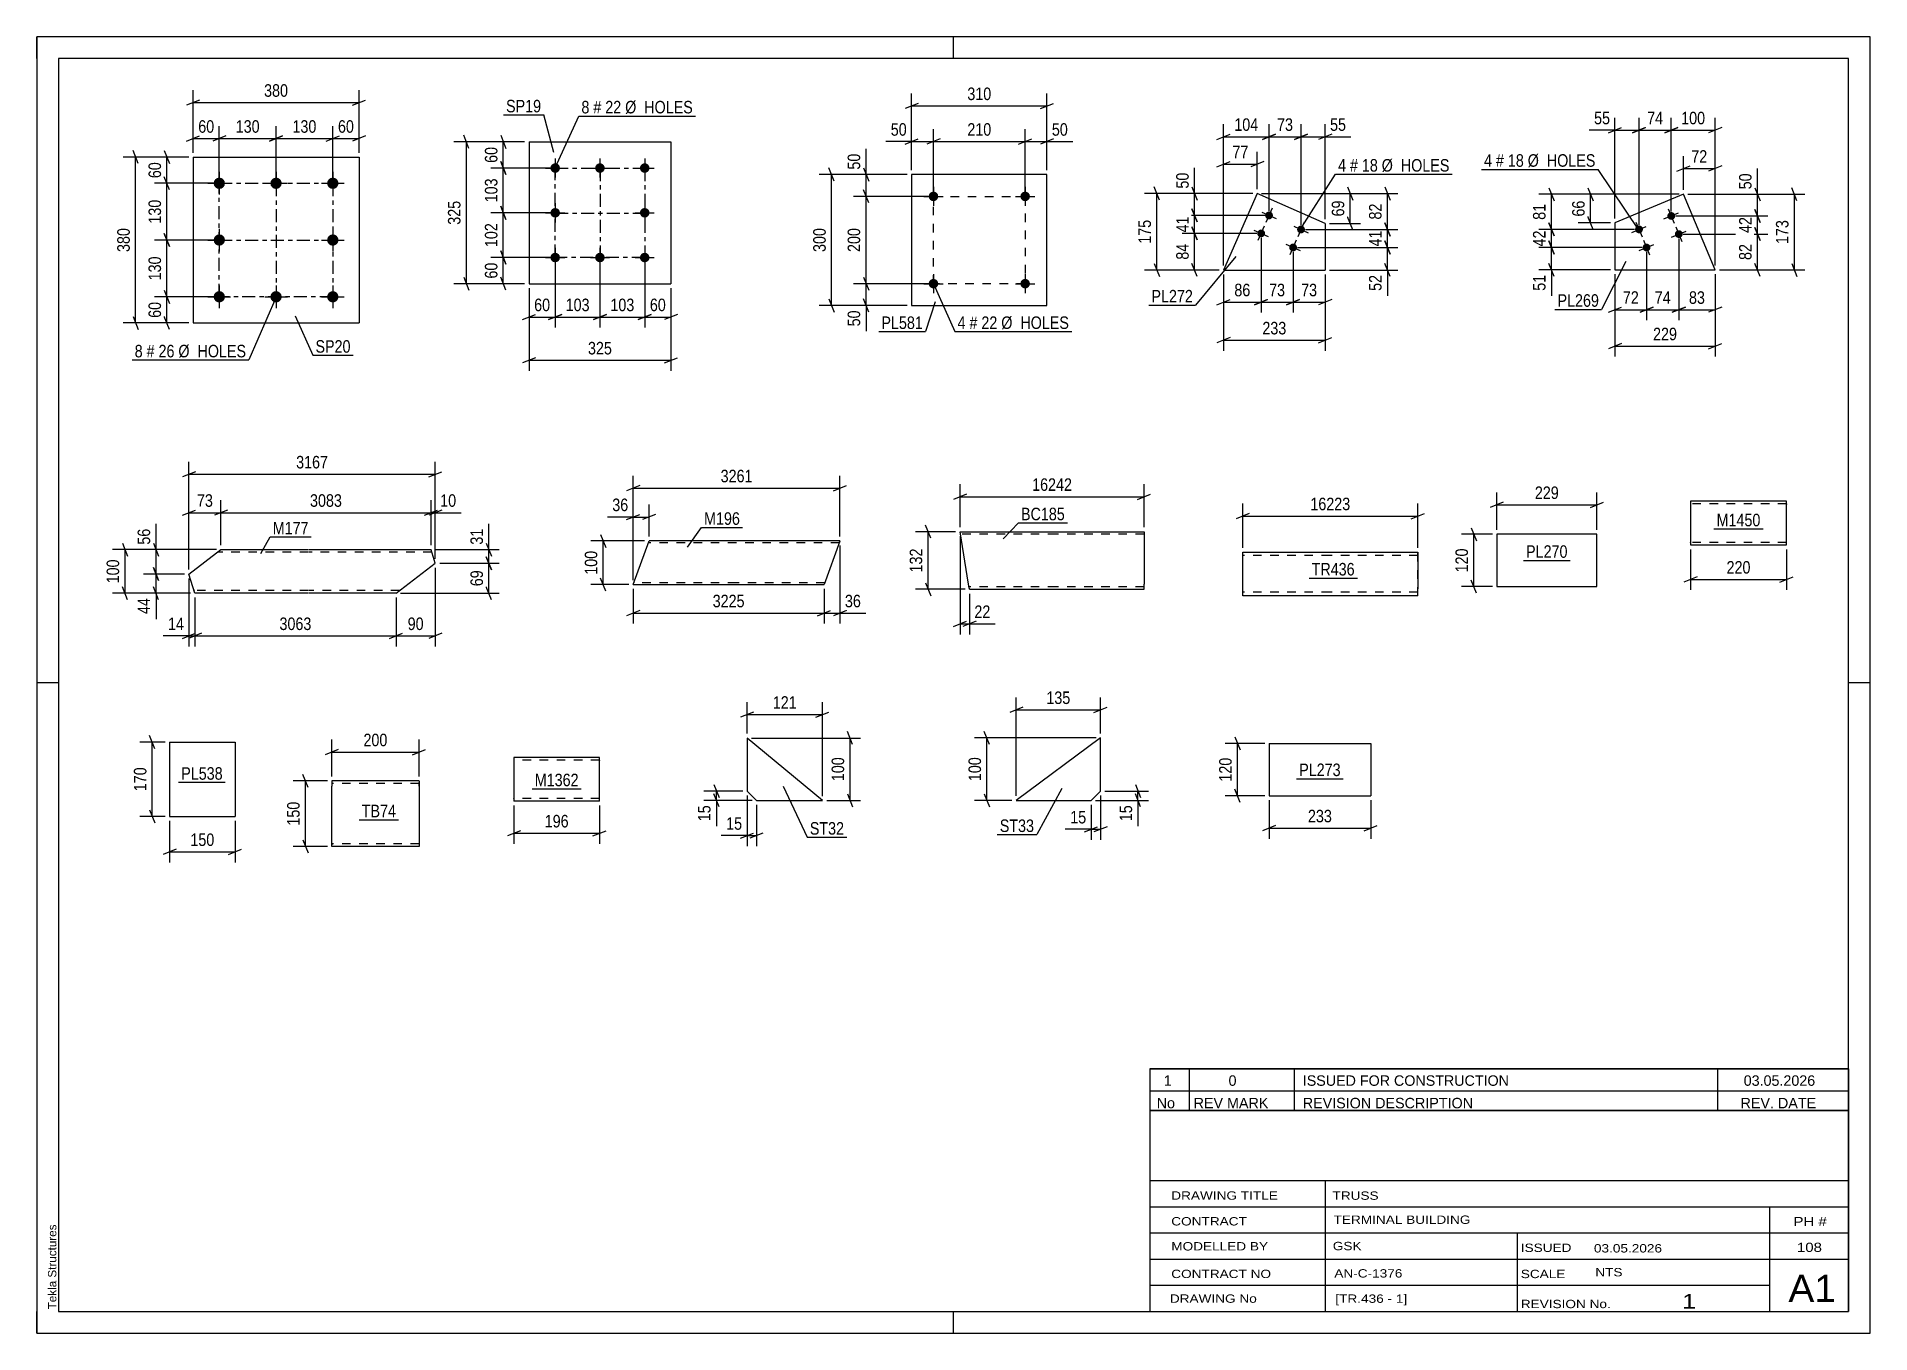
# Paper-space layout 'Layout1' of a CAD drawing. Header units: millimetres. Extents: x 0 to 420, y 0 to 297.
# The model-space entities are those that its viewports show. They can reach past a viewport. Long polylines and large blocks are cut down to what shows.
import ezdxf

# ---------------------------------------------------------------- set-up
doc = ezdxf.new("R2010")
doc.units = ezdxf.units.MM
doc.linetypes.add('DXK_LINE_DOT2', pattern=[3.9198, 1.9599, -1.9599])
doc.linetypes.add('DXK_LINE_DOT3', pattern=[5.9187, 2.979, -0.9799, 0.9799, -0.9799])
doc.layers.add('Viewport layer', color=7, linetype='Continuous', plot=False)
doc.styles.add('Arial', font='ARIAL.TTF', dxfattribs={"height": 0.2})
doc.styles.add('Arial Narrow', font='ARIALN.TTF', dxfattribs={"height": 0.2})

# ---------------------------------------------------------------- blocks, each defined once
blk = doc.blocks.new('Unknown-814185401-14027 - 13088')
at = {"color": 7, "linetype": 'Continuous'}
for p, q in [((255, 60.55), (415, 60.55)), ((415, 60.55), (255, 60.55)), ((255, 60.55), (255, 55.55)), ((264, 60.55), (264, 55.55)), ((288, 60.55), (288, 55.55)), ((385, 60.55), (385, 55.55)), ((415, 60.55), (415, 55.55)), ((255, 55.55), (415, 55.55)), ((255, 55.55), (255, 51.05)), ((255, 55.55), (415, 55.55)), ((264, 55.55), (264, 51.05)), ((288, 55.55), (288, 51.05)), ((385, 55.55), (385, 51.05)), ((415, 55.55), (415, 51.05)), ((415, 51.05), (255, 51.05))]:
    blk.add_line(p, q, dxfattribs=at)
at = {"color": 7, "linetype": 'Continuous', "style": 'Arial Narrow'}
for s, height, width, p in [('1', 2.39, 1.196471, (258.16, 56.7)), ('0', 2.39, 1.196471, (273, 56.7)), ('ISSUED FOR CONSTRUCTION', 2.3861, 1.196471, (290, 56.7)), ('03.05.2026', 2.386, 1.196471, (391, 56.7)), ('No', 2.386, 1.2, (256.54, 51.55)), ('REV MARK', 2.386, 1.2, (265, 51.55)), ('REVISION DESCRIPTION', 2.3861, 1.2, (290, 51.55)), ('REV. DATE', 2.386, 1.2, (390.28, 51.55))]:
    blk.add_text(s, height=height, dxfattribs=dict(at, width=width)).set_placement(p)
blk = doc.blocks.new('Unknown-814185401-1133 - 13088')
at = {"color": 5, "linetype": 'Continuous'}
for p, q in [((420, 297), (0, 297)), ((0, 297), (0, 0)), ((0, 292), (0, 297)), ((210, 292), (210, 297)), ((420, 0), (420, 297)), ((415, 292), (5, 292)), ((5, 292), (5, 5)), ((415, 5), (415, 292)), ((5, 149), (0, 149)), ((420, 149), (415, 149)), ((0, 0), (0, 5)), ((5, 5), (415, 5)), ((210, 0), (210, 5)), ((0, 0), (420, 0))]:
    blk.add_line(p, q, dxfattribs=at)
at = {"color": 174, "linetype": 'Continuous', "style": 'Arial'}
blk.add_text('Tekla Structures', height=1.9102, rotation=90, dxfattribs=at).set_placement((4.5, 5.5))
blk = doc.blocks.new('Unknown-814185401-14026 - 13088')
at = {"color": 7, "linetype": 'Continuous'}
for p, q in [((255, 51.05), (255, 5)), ((255, 51.05), (415, 51.05)), ((415, 51), (415, 5)), ((255, 35), (415, 35)), ((295.14, 35), (295.14, 5)), ((255, 29), (415, 29)), ((397, 5.05), (397, 29.05)), ((255, 23), (415, 23)), ((339.14, 23), (339.14, 5)), ((255, 17), (415, 17)), ((255, 11), (397, 11)), ((255, 5), (415, 5))]:
    blk.add_line(p, q, dxfattribs=at)
at = {"color": 7, "style": 'Arial Narrow'}
for s, height, width, p in [('DRAWING TITLE', 1.9089, 1.425378, (259.88, 30.61)), ('TRUSS', 1.909, 1.425378, (296.81, 30.59)), ('CONTRACT', 1.909, 1.425378, (259.88, 24.71)), ('TERMINAL BUILDING', 1.9089, 1.425378, (297.06, 25.07)), ('MODELLED BY', 1.9089, 1.425378, (259.88, 18.98)), ('GSK', 1.909, 1.425378, (296.88, 19.04)), ('ISSUED', 1.909, 1.425378, (339.94, 18.64)), ('03.05.2026', 1.909, 1.425378, (356.69, 18.52)), ('CONTRACT NO', 1.9089, 1.425378, (259.88, 12.66)), ('AN-C-1376', 1.909, 1.425378, (297.23, 12.78)), ('SCALE', 1.909, 1.425378, (339.94, 12.65)), ('A1', 6.204, 1.25, (401.24, 7.2)), ('DRAWING No', 1.909, 1.425378, (259.56, 7)), ('[TR.436 - 1]', 1.9089, 1.425378, (297.46, 6.99)), ('1', 3.34, 1.5, (376.91, 5.68)), ('REVISION No.', 1.9089, 1.425378, (339.94, 5.77))]:
    blk.add_text(s, height=height, dxfattribs=dict(at, width=width)).set_placement(p)
at = {"color": 7, "linetype": 'Continuous', "style": 'Arial Narrow'}
for s, height, width, p in [('PH #', 2.1, 1.42538, (402.4, 24.55)), ('108', 2.1, 1.42538, (403.19, 18.65)), ('NTS', 1.909, 1.425378, (357, 13.05))]:
    blk.add_text(s, height=height, dxfattribs=dict(at, width=width)).set_placement(p)
blk = doc.blocks.new('Part-814185401-7026 - 7020')
at = {"color": 2, "linetype": 'Continuous'}
for p, q in [((377.2, 260.9), (361.51, 254.34)), ((384.45, 243.58), (377.2, 260.9)), ((361.51, 254.34), (361.51, 243.58)), ((361.51, 243.58), (384.45, 243.58))]:
    blk.add_line(p, q, dxfattribs=at)
blk = doc.blocks.new('Bolt-814185401-7027 - 7020')
at = {"linetype": 'Continuous'}
for points in [[(375.23, 256.28, -1), (373.57, 255.59, -1)], [(367.85, 253.2, -1), (366.19, 252.5, -1)], [(376.96, 252.13, -1), (375.3, 251.44, -1)], [(369.58, 249.04, -1), (367.92, 248.35, -1)]]:
    blk.add_hatch(color=1, dxfattribs=at).paths.add_polyline_path(points)
at = {"color": 1, "linetype": 'Continuous'}
for p, q in [((372.74, 255.24), (376.06, 256.63)), ((373.7, 257.6), (375.09, 254.28)), ((365.36, 252.15), (368.68, 253.54)), ((366.32, 254.51), (367.71, 251.19)), ((374.47, 251.09), (377.79, 252.48)), ((375.44, 253.45), (376.83, 250.12)), ((367.09, 248), (370.41, 249.39)), ((368.06, 250.36), (369.45, 247.04))]:
    blk.add_line(p, q, dxfattribs=at)
blk = doc.blocks.new('Bolt-814185401-5846 - 5812')
at = {"linetype": 'Continuous'}
for points in [[(41.83, 264.72, -1), (41.83, 262.12, -1)], [(54.83, 264.72, -1), (54.83, 262.12, -1)], [(67.83, 264.72, -1), (67.83, 262.12, -1)], [(41.83, 251.72, -1), (41.83, 249.12, -1)], [(67.83, 251.72, -1), (67.83, 249.12, -1)], [(41.83, 238.72, -1), (41.83, 236.12, -1)], [(54.83, 238.72, -1), (54.83, 236.12, -1)], [(67.83, 238.72, -1), (67.83, 236.12, -1)]]:
    blk.add_hatch(color=1, dxfattribs=at).paths.add_polyline_path(points)
at = {"color": 1, "linetype": 'Continuous'}
for p, q in [((41.83, 266.02), (41.83, 260.82)), ((54.83, 266.02), (54.83, 260.82)), ((67.83, 266.02), (67.83, 260.82)), ((39.23, 263.42), (44.43, 263.42)), ((52.23, 263.42), (57.43, 263.42)), ((65.23, 263.42), (70.43, 263.42)), ((41.83, 253.02), (41.83, 247.82)), ((67.83, 253.02), (67.83, 247.82)), ((39.23, 250.42), (44.43, 250.42)), ((65.23, 250.42), (70.43, 250.42)), ((41.83, 240.02), (41.83, 234.82)), ((54.83, 240.02), (54.83, 234.82)), ((67.83, 240.02), (67.83, 234.82)), ((39.23, 237.42), (44.43, 237.42)), ((52.23, 237.42), (57.43, 237.42)), ((65.23, 237.42), (70.43, 237.42))]:
    blk.add_line(p, q, dxfattribs=at)
blk = doc.blocks.new('Part-814185401-5851 - 5812')
at = {"color": 2, "linetype": 'Continuous'}
for p, q in [((35.83, 269.42), (35.83, 231.42)), ((35.83, 269.42), (73.83, 269.42)), ((73.83, 269.42), (73.83, 231.42)), ((35.83, 231.42), (73.83, 231.42))]:
    blk.add_line(p, q, dxfattribs=at)
blk = doc.blocks.new('Part-814185401-6770 - 6766')
at = {"color": 2, "linetype": 'Continuous'}
for p, q in [((334.43, 183.03), (334.43, 171.03)), ((357.37, 183.03), (334.43, 183.03)), ((357.37, 171.03), (357.37, 183.03)), ((334.43, 171.03), (357.37, 171.03))]:
    blk.add_line(p, q, dxfattribs=at)
blk = doc.blocks.new('Part-814185401-6803 - 6797')
at = {"color": 2, "linetype": 'Continuous'}
for p, q in [((243.66, 136.37), (224.37, 122.08)), ((243.66, 124.22), (243.66, 136.37)), ((224.37, 122.08), (241.52, 122.08)), ((243.66, 124.22), (241.52, 122.08))]:
    blk.add_line(p, q, dxfattribs=at)
blk = doc.blocks.new('Part-814185401-5751 - 5747')
at = {"color": 2, "linetype": 'Continuous'}
for p, q in [((30.45, 135.41), (30.45, 118.41)), ((30.45, 135.41), (45.45, 135.41)), ((45.45, 135.41), (45.45, 118.41)), ((30.45, 118.41), (45.45, 118.41))]:
    blk.add_line(p, q, dxfattribs=at)
blk = doc.blocks.new('Part-814185401-5539 - 5533')
at = {"color": 2, "linetype": 'Continuous'}
for p, q in [((136.62, 171.49), (140.26, 181.49)), ((160.26, 181.49), (140.26, 181.49)), ((184, 181.49), (160.36, 181.49)), ((183.98, 181.43), (180.36, 171.49)), ((184, 181.49), (183.98, 181.43)), ((136.62, 171.49), (160.26, 171.49)), ((160.36, 171.49), (180.36, 171.49))]:
    blk.add_line(p, q, dxfattribs=at)
at = {"color": 7, "linetype": 'DXK_LINE_DOT2'}
for p, q in [((160.26, 181.09), (140.12, 181.09)), ((183.86, 181.09), (160.36, 181.09)), ((183.92, 181.25), (184, 181.49)), ((136.78, 171.92), (136.77, 171.89)), ((136.77, 171.89), (136.78, 171.92)), ((160.26, 171.89), (136.77, 171.89)), ((136.78, 171.92), (136.8, 171.98)), ((136.8, 171.98), (136.78, 171.92)), ((180.51, 171.89), (160.36, 171.89))]:
    blk.add_line(p, q, dxfattribs=at)
blk = doc.blocks.new('Part-814185401-6270 - 6264')
at = {"color": 2, "linetype": 'Continuous'}
for p, q in [((34.87, 173.92), (42.21, 179.52)), ((42.21, 179.52), (62.21, 179.52)), ((62.31, 179.52), (90.33, 179.52)), ((90.35, 179.43), (90.33, 179.52)), ((91.31, 176.37), (90.35, 179.43)), ((36.24, 169.52), (34.87, 173.92)), ((82.31, 169.52), (91.31, 176.37)), ((62.21, 169.52), (36.24, 169.52)), ((82.31, 169.52), (62.31, 169.52))]:
    blk.add_line(p, q, dxfattribs=at)
at = {"color": 7, "linetype": 'DXK_LINE_DOT2'}
for p, q in [((62.21, 178.92), (41.42, 178.92)), ((90.51, 178.92), (62.31, 178.92)), ((36.04, 170.16), (36.01, 170.26)), ((36.01, 170.26), (36.04, 170.16)), ((36.04, 170.16), (36.05, 170.12)), ((36.05, 170.12), (36.04, 170.16)), ((62.21, 170.12), (36.05, 170.12)), ((83.1, 170.12), (62.31, 170.12))]:
    blk.add_line(p, q, dxfattribs=at)
blk = doc.blocks.new('Part-814185401-6864 - 6858')
at = {"color": 2, "linetype": 'Continuous'}
for p, q in [((279.57, 261.07), (271.85, 243.55)), ((295.13, 254.22), (279.57, 261.07)), ((295.13, 254.22), (295.13, 243.55)), ((271.85, 243.55), (295.13, 243.55))]:
    blk.add_line(p, q, dxfattribs=at)
blk = doc.blocks.new('Bolt-814185401-6897 - 6858')
at = {"linetype": 'Continuous'}
for points in [[(283.1, 255.69, -1), (281.45, 256.42, -1)], [(281.29, 251.58, -1), (279.64, 252.3, -1)], [(290.42, 252.47, -1), (288.77, 253.19, -1)], [(288.61, 248.35, -1), (286.96, 249.08, -1)]]:
    blk.add_hatch(color=1, dxfattribs=at).paths.add_polyline_path(points)
at = {"color": 1, "linetype": 'Continuous'}
for p, q in [((280.63, 256.78), (283.92, 255.33)), ((283, 257.7), (281.55, 254.41)), ((278.82, 252.66), (282.11, 251.21)), ((281.19, 253.59), (279.74, 250.29)), ((287.95, 253.56), (291.25, 252.1)), ((290.32, 254.48), (288.87, 251.18)), ((286.14, 249.44), (289.43, 247.99)), ((288.51, 250.36), (287.06, 247.06))]:
    blk.add_line(p, q, dxfattribs=at)
blk = doc.blocks.new('Part-814185401-5784 - 5779')
at = {"color": 2, "linetype": 'Continuous'}
for p, q in [((67.59, 126.53), (67.59, 125.33)), ((87.59, 126.53), (67.59, 126.53)), ((87.59, 126.44), (87.59, 126.53)), ((87.59, 126.44), (87.59, 125.33)), ((67.59, 112.27), (67.59, 125.33)), ((87.59, 125.33), (87.59, 111.53)), ((67.59, 111.62), (67.59, 112.27)), ((67.59, 111.53), (67.59, 111.62)), ((87.59, 111.53), (67.59, 111.53))]:
    blk.add_line(p, q, dxfattribs=at)
at = {"color": 7, "linetype": 'DXK_LINE_DOT2'}
for p, q in [((87.59, 125.33), (87.59, 126.18)), ((87.59, 125.93), (67.59, 125.93)), ((67.59, 112.27), (67.59, 111.88)), ((67.59, 112.13), (67.59, 112.18)), ((87.59, 112.13), (67.59, 112.13)), ((87.59, 112.13), (87.59, 112.18))]:
    blk.add_line(p, q, dxfattribs=at)
blk = doc.blocks.new('Part-814185401-13540 - 13539')
at = {"color": 2, "linetype": 'Continuous'}
for p, q in [((211.49, 183.62), (233.56, 183.62)), ((213.46, 171.62), (211.49, 183.62)), ((233.66, 183.62), (253.66, 183.62)), ((253.66, 183.62), (253.66, 183.53)), ((253.66, 183.53), (253.66, 182.88)), ((253.66, 182.88), (253.66, 171.62)), ((213.6, 170.77), (213.46, 171.62)), ((213.64, 170.51), (213.6, 170.77)), ((213.66, 170.42), (213.64, 170.51)), ((213.66, 170.42), (233.56, 170.42)), ((233.66, 170.42), (253.66, 170.42)), ((253.66, 170.42), (253.66, 171.62))]:
    blk.add_line(p, q, dxfattribs=at)
at = {"color": 7, "linetype": 'DXK_LINE_DOT2'}
for p, q in [((233.56, 183.02), (211.59, 183.02)), ((253.66, 183.02), (233.66, 183.02)), ((253.66, 183.27), (253.66, 182.88)), ((233.56, 171.02), (213.56, 171.02)), ((213.66, 170.42), (213.6, 170.77)), ((253.66, 171.02), (233.66, 171.02)), ((253.66, 170.51), (253.66, 170.77)), ((253.66, 170.42), (253.66, 170.51))]:
    blk.add_line(p, q, dxfattribs=at)
blk = doc.blocks.new('Bolt-814185401-5640 - 5606')
at = {"linetype": 'Continuous'}
for points in [[(118.77, 268.01, -1), (118.77, 265.81, -1)], [(129.02, 268.01, -1), (129.02, 265.81, -1)], [(139.27, 268.01, -1), (139.27, 265.81, -1)], [(118.77, 257.76, -1), (118.77, 255.56, -1)], [(139.27, 257.76, -1), (139.27, 255.56, -1)], [(118.77, 247.51, -1), (118.77, 245.31, -1)], [(129.02, 247.51, -1), (129.02, 245.31, -1)], [(139.27, 247.51, -1), (139.27, 245.31, -1)]]:
    blk.add_hatch(color=1, dxfattribs=at).paths.add_polyline_path(points)
at = {"color": 1, "linetype": 'Continuous'}
for p, q in [((118.77, 269.11), (118.77, 264.71)), ((129.02, 269.11), (129.02, 264.71)), ((139.27, 269.11), (139.27, 264.71)), ((116.57, 266.91), (120.97, 266.91)), ((126.82, 266.91), (131.22, 266.91)), ((137.07, 266.91), (141.47, 266.91)), ((116.57, 256.66), (120.97, 256.66)), ((118.77, 258.86), (118.77, 254.46)), ((137.07, 256.66), (141.47, 256.66)), ((139.27, 258.86), (139.27, 254.46)), ((118.77, 248.61), (118.77, 244.21)), ((129.02, 248.61), (129.02, 244.21)), ((139.27, 248.61), (139.27, 244.21)), ((116.57, 246.41), (120.97, 246.41)), ((126.82, 246.41), (131.22, 246.41)), ((137.07, 246.41), (141.47, 246.41))]:
    blk.add_line(p, q, dxfattribs=at)
blk = doc.blocks.new('Part-814185401-5645 - 5606')
at = {"color": 2, "linetype": 'Continuous'}
for p, q in [((112.77, 272.91), (112.77, 240.41)), ((112.77, 272.91), (145.27, 272.91)), ((145.27, 272.91), (145.27, 240.41)), ((112.77, 240.41), (145.27, 240.41))]:
    blk.add_line(p, q, dxfattribs=at)
blk = doc.blocks.new('Part-814185401-6035 - 6031')
at = {"color": 2, "linetype": 'Continuous'}
for p, q in [((378.81, 190.57), (378.81, 180.66)), ((400.81, 190.57), (378.81, 190.57)), ((400.81, 181.77), (400.81, 190.57)), ((378.81, 180.66), (378.81, 180.57)), ((400.81, 180.57), (400.81, 181.77)), ((378.81, 180.57), (400.81, 180.57))]:
    blk.add_line(p, q, dxfattribs=at)
at = {"color": 7, "linetype": 'DXK_LINE_DOT2'}
for p, q in [((400.81, 189.97), (378.81, 189.97)), ((400.81, 189.97), (400.81, 189.92)), ((400.81, 189.92), (400.81, 189.97)), ((400.81, 189.83), (400.81, 189.92)), ((400.81, 189.92), (400.81, 189.83)), ((378.81, 181.17), (378.81, 181.21)), ((400.81, 181.17), (378.81, 181.17)), ((400.81, 181.21), (400.81, 181.54)), ((400.81, 181.17), (400.81, 181.21))]:
    blk.add_line(p, q, dxfattribs=at)
blk = doc.blocks.new('Part-814185401-5959 - 5953')
at = {"color": 2, "linetype": 'Continuous'}
for p, q in [((179.98, 122.07), (162.71, 136.36)), ((162.71, 136.36), (162.71, 124.21)), ((162.71, 124.21), (164.86, 122.07)), ((164.86, 122.07), (179.98, 122.07))]:
    blk.add_line(p, q, dxfattribs=at)
blk = doc.blocks.new('Part-814185401-1870 - 1860')
at = {"color": 2, "linetype": 'Continuous'}
for p, q in [((276.26, 170.53), (276.26, 178.93)), ((276.26, 178.93), (296.26, 178.93)), ((296.36, 178.93), (316.36, 178.93)), ((316.36, 178.93), (316.36, 178.93)), ((316.36, 178.93), (316.36, 170.53)), ((276.26, 168.93), (276.26, 170.53)), ((296.26, 168.93), (276.26, 168.93)), ((316.36, 168.93), (296.36, 168.93)), ((316.36, 168.93), (316.36, 170.53)), ((316.36, 168.93), (316.36, 168.93))]:
    blk.add_line(p, q, dxfattribs=at)
at = {"color": 7, "linetype": 'DXK_LINE_DOT2'}
for p, q in [((296.26, 178.13), (276.26, 178.13)), ((316.36, 178.13), (296.36, 178.13)), ((316.36, 168.93), (316.36, 178.93)), ((316.36, 178.93), (316.36, 178.93)), ((316.36, 178.13), (316.36, 178.13)), ((276.26, 169.05), (276.26, 170.53)), ((276.26, 169.73), (276.26, 169.79)), ((296.26, 169.73), (276.26, 169.73)), ((316.36, 169.73), (296.36, 169.73)), ((316.36, 169.79), (316.36, 170.22)), ((316.36, 169.73), (316.36, 169.79)), ((316.36, 169.73), (316.36, 169.73)), ((316.36, 168.93), (316.36, 168.93))]:
    blk.add_line(p, q, dxfattribs=at)
blk = doc.blocks.new('Part-814185401-6541 - 6535')
at = {"color": 2, "linetype": 'Continuous'}
for p, q in [((231.41, 265.42), (200.41, 265.42)), ((200.41, 265.42), (200.41, 235.42)), ((231.41, 235.42), (231.41, 265.42)), ((200.41, 235.42), (231.41, 235.42))]:
    blk.add_line(p, q, dxfattribs=at)
blk = doc.blocks.new('Bolt-814185401-6574 - 6535')
at = {"linetype": 'Continuous'}
for points in [[(206.51, 240.42, -1), (204.31, 240.42, -1)], [(227.51, 240.42, -1), (225.31, 240.42, -1)]]:
    blk.add_hatch(color=1, dxfattribs=at).paths.add_polyline_path(points)
at = {"color": 1, "linetype": 'Continuous'}
for p, q in [((203.21, 240.42), (207.61, 240.42)), ((205.41, 242.62), (205.41, 238.22)), ((224.21, 240.42), (228.61, 240.42)), ((226.41, 242.62), (226.41, 238.22))]:
    blk.add_line(p, q, dxfattribs=at)
blk = doc.blocks.new('Bolt-814185401-6579 - 6535')
at = {"linetype": 'Continuous'}
for points in [[(206.51, 260.42, -1), (204.31, 260.42, -1)], [(227.51, 260.42, -1), (225.31, 260.42, -1)]]:
    blk.add_hatch(color=1, dxfattribs=at).paths.add_polyline_path(points)
at = {"color": 1, "linetype": 'Continuous'}
for p, q in [((203.21, 260.42), (207.61, 260.42)), ((205.41, 262.62), (205.41, 258.22)), ((224.21, 260.42), (228.61, 260.42)), ((226.41, 262.62), (226.41, 258.22))]:
    blk.add_line(p, q, dxfattribs=at)
blk = doc.blocks.new('Part-814185401-6749 - 6745')
at = {"color": 2, "linetype": 'Continuous'}
for p, q in [((128.92, 131.91), (109.31, 131.91)), ((109.31, 131.91), (109.31, 121.91)), ((128.92, 121.91), (128.92, 131.91)), ((128.92, 121.91), (109.31, 121.91))]:
    blk.add_line(p, q, dxfattribs=at)
at = {"color": 7, "linetype": 'DXK_LINE_DOT2'}
for p, q in [((128.92, 131.31), (109.31, 131.31)), ((128.92, 131.26), (128.92, 131.31)), ((128.92, 131.31), (128.92, 131.26)), ((128.92, 131.17), (128.92, 131.26)), ((128.92, 131.26), (128.92, 131.17)), ((109.31, 122.51), (109.31, 122.56)), ((128.92, 122.51), (109.31, 122.51))]:
    blk.add_line(p, q, dxfattribs=at)
blk = doc.blocks.new('Part-814185401-13118 - 13117')
at = {"color": 2, "linetype": 'Continuous'}
for p, q in [((282.29, 135.12), (282.29, 123.12)), ((282.29, 135.12), (305.57, 135.12)), ((305.57, 135.12), (305.57, 123.12)), ((282.29, 123.12), (305.57, 123.12))]:
    blk.add_line(p, q, dxfattribs=at)
blk = doc.blocks.new('Rectangle-814185401-5938 - 5812')
at = {"color": 1, "linetype": 'DXK_LINE_DOT3'}
blk.add_lwpolyline([(41.83, 263.42), (67.83, 263.42), (67.83, 237.42), (41.83, 237.42), (41.83, 263.42)], close=True, dxfattribs=at)
blk = doc.blocks.new('Rectangle-814185401-5732 - 5606')
at = {"color": 1, "linetype": 'DXK_LINE_DOT3'}
blk.add_lwpolyline([(118.77, 266.91), (139.27, 266.91), (139.27, 246.41), (118.77, 246.41), (118.77, 266.91)], close=True, dxfattribs=at)
blk = doc.blocks.new('Rectangle-814185401-6688 - 6535')
at = {"color": 1, "linetype": 'DXK_LINE_DOT2'}
blk.add_lwpolyline([(205.41, 260.42), (226.41, 260.42), (226.41, 240.42), (205.41, 240.42), (205.41, 260.42)], close=True, dxfattribs=at)
blk = doc.blocks.new('Line-814185401-5924 - 5812')
at = {"color": 1, "linetype": 'DXK_LINE_DOT3'}
blk.add_line((54.83, 263.42), (54.83, 237.42), dxfattribs=at)
blk = doc.blocks.new('Line-814185401-5718 - 5606')
at = {"color": 1, "linetype": 'DXK_LINE_DOT3'}
blk.add_line((129.07, 266.91), (129.07, 246.41), dxfattribs=at)
blk = doc.blocks.new('Line-814185401-5931 - 5812')
at = {"color": 1, "linetype": 'DXK_LINE_DOT3'}
blk.add_line((41.83, 250.42), (67.83, 250.42), dxfattribs=at)
blk = doc.blocks.new('Line-814185401-5725 - 5606')
at = {"color": 1, "linetype": 'DXK_LINE_DOT3'}
blk.add_line((118.77, 256.61), (139.27, 256.61), dxfattribs=at)
blk = doc.blocks.new('StraightDimension-814185401-7103 - 7020')
at = {"color": 7, "linetype": 'Continuous'}
for p, q in [((361.51, 255.34), (361.51, 278.43)), ((367.02, 253.85), (367.02, 278.43)), ((360.01, 274.98), (363.01, 276.18)), ((361.51, 275.58), (367.02, 275.58)), ((368.52, 276.18), (365.52, 274.98))]:
    blk.add_line(p, q, dxfattribs=at)
at = {"color": 0}
blk.add_wipeout([(360.99, 276.33), (360.99, 280.53), (356.13, 280.53), (356.13, 276.33)], dxfattribs=at)
at = {"color": 7, "linetype": 'Continuous'}
blk.add_line((361.51, 275.58), (355.61, 275.58), dxfattribs=at)
blk.add_line((361.51, 275.58), (355.61, 275.58), dxfattribs=at)
at = {"color": 3, "style": 'Arial Narrow'}
blk.add_text('55', height=2.863, dxfattribs=at).set_placement((356.73, 276.93))
blk = doc.blocks.new('StraightDimension-814185401-7038 - 7020')
at = {"color": 7, "linetype": 'Continuous'}
for p, q in [((361.51, 242.58), (361.51, 223.72)), ((384.45, 242.58), (384.45, 223.72)), ((363.01, 226.72), (360.01, 225.52)), ((361.51, 226.12), (384.45, 226.12)), ((382.95, 225.52), (385.95, 226.72))]:
    blk.add_line(p, q, dxfattribs=at)
at = {"color": 0}
blk.add_wipeout([(376.32, 226.87), (376.32, 231.07), (369.64, 231.07), (369.64, 226.87)], dxfattribs=at)
at = {"color": 3, "style": 'Arial Narrow'}
blk.add_text('229', height=2.863, dxfattribs=at).set_placement((370.24, 227.47))
blk = doc.blocks.new('StraightDimension-814185401-7086 - 7020')
at = {"color": 7, "linetype": 'Continuous'}
for p, q in [((366.02, 252.85), (344.1, 252.85)), ((346.35, 254.35), (347.55, 251.35)), ((346.95, 248.7), (346.95, 252.85)), ((367.75, 248.7), (344.1, 248.7)), ((347.55, 247.2), (346.35, 250.2))]:
    blk.add_line(p, q, dxfattribs=at)
at = {"color": 0}
blk.add_wipeout([(346.2, 253.2), (342, 253.2), (342, 248.34), (346.2, 248.34)], dxfattribs=at)
at = {"color": 3, "style": 'Arial Narrow'}
blk.add_text('42', height=2.863, rotation=90.0002, dxfattribs=at).set_placement((345.6, 248.94))
blk = doc.blocks.new('StraightDimension-814185401-7043 - 7020')
at = {"color": 7, "linetype": 'Continuous'}
for p, q in [((376.2, 260.9), (353.06, 260.9)), ((355.31, 262.4), (356.51, 259.4)), ((355.91, 254.34), (355.91, 260.9)), ((360.51, 254.34), (353.06, 254.34)), ((356.51, 252.84), (355.31, 255.84))]:
    blk.add_line(p, q, dxfattribs=at)
at = {"color": 0}
blk.add_wipeout([(355.16, 260.05), (350.96, 260.05), (350.96, 255.19), (355.16, 255.19)], dxfattribs=at)
at = {"color": 3, "style": 'Arial Narrow'}
blk.add_text('66', height=2.863, rotation=90.0002, dxfattribs=at).set_placement((354.56, 255.79))
blk = doc.blocks.new('StraightDimension-814185401-7029 - 7020')
at = {"color": 7, "linetype": 'Continuous'}
for p, q in [((377.2, 261.9), (377.2, 269.63)), ((384.45, 244.58), (384.45, 269.63)), ((375.7, 266.18), (378.7, 267.38)), ((377.2, 266.78), (384.45, 266.78)), ((385.95, 267.38), (382.95, 266.18))]:
    blk.add_line(p, q, dxfattribs=at)
at = {"color": 0}
blk.add_wipeout([(383.25, 267.53), (383.25, 271.73), (378.39, 271.73), (378.39, 267.53)], dxfattribs=at)
at = {"color": 3, "style": 'Arial Narrow'}
blk.add_text('72', height=2.863, dxfattribs=at).set_placement((378.99, 268.13))
blk = doc.blocks.new('StraightDimension-814185401-7052 - 7020')
at = {"color": 7, "linetype": 'Continuous'}
for p, q in [((378.2, 260.9), (405, 260.9)), ((403.2, 259.4), (402, 262.4)), ((402.6, 243.58), (402.6, 260.9)), ((402, 245.08), (403.2, 242.08)), ((385.45, 243.58), (405, 243.58))]:
    blk.add_line(p, q, dxfattribs=at)
at = {"color": 0}
blk.add_wipeout([(401.85, 255.58), (397.65, 255.58), (397.65, 248.9), (401.85, 248.9)], dxfattribs=at)
at = {"color": 3, "style": 'Arial Narrow'}
blk.add_text('173', height=2.863, rotation=90.0002, dxfattribs=at).set_placement((401.25, 249.5))
blk = doc.blocks.new('StraightDimension-814185401-7059 - 7020')
at = {"color": 7, "linetype": 'Continuous'}
for p, q in [((368.75, 247.7), (368.75, 232.06)), ((361.51, 242.58), (361.51, 232.06)), ((360.01, 233.86), (363.01, 235.06)), ((361.51, 234.46), (368.75, 234.46)), ((370.25, 235.06), (367.25, 233.86))]:
    blk.add_line(p, q, dxfattribs=at)
at = {"color": 0}
blk.add_wipeout([(367.56, 235.21), (367.56, 239.41), (362.71, 239.41), (362.71, 235.21)], dxfattribs=at)
at = {"color": 3, "style": 'Arial Narrow'}
blk.add_text('72', height=2.863, dxfattribs=at).set_placement((363.31, 235.81))
blk = doc.blocks.new('StraightDimension-814185401-7065 - 7020')
at = {"color": 7, "linetype": 'Continuous'}
for p, q in [((376.13, 250.78), (376.13, 232.06)), ((368.75, 247.7), (368.75, 232.06)), ((367.25, 233.86), (370.25, 235.06)), ((368.75, 234.46), (376.13, 234.46)), ((377.63, 235.06), (374.63, 233.86))]:
    blk.add_line(p, q, dxfattribs=at)
at = {"color": 0}
blk.add_wipeout([(374.87, 235.21), (374.87, 239.41), (370.02, 239.41), (370.02, 235.21)], dxfattribs=at)
at = {"color": 3, "style": 'Arial Narrow'}
blk.add_text('74', height=2.863, dxfattribs=at).set_placement((370.62, 235.81))
blk = doc.blocks.new('StraightDimension-814185401-7073 - 7020')
at = {"color": 7, "linetype": 'Continuous'}
for p, q in [((376.13, 250.78), (376.13, 232.06)), ((384.45, 242.58), (384.45, 232.06)), ((374.63, 233.86), (377.63, 235.06)), ((376.13, 234.46), (384.45, 234.46)), ((385.95, 235.06), (382.95, 233.86))]:
    blk.add_line(p, q, dxfattribs=at)
at = {"color": 0}
blk.add_wipeout([(382.72, 235.21), (382.72, 239.41), (377.86, 239.41), (377.86, 235.21)], dxfattribs=at)
at = {"color": 3, "style": 'Arial Narrow'}
blk.add_text('83', height=2.863, dxfattribs=at).set_placement((378.46, 235.81))
blk = doc.blocks.new('StraightDimension-814185401-7080 - 7020')
at = {"color": 7, "linetype": 'Continuous'}
for p, q in [((367.75, 248.7), (344.1, 248.7)), ((346.35, 250.2), (347.55, 247.2)), ((346.95, 243.58), (346.95, 248.7)), ((347.55, 242.08), (346.35, 245.08)), ((360.51, 243.58), (344.1, 243.58))]:
    blk.add_line(p, q, dxfattribs=at)
at = {"color": 0}
blk.add_wipeout([(346.2, 243.05), (342, 243.05), (342, 238.2), (346.2, 238.2)], dxfattribs=at)
at = {"color": 7, "linetype": 'Continuous'}
blk.add_line((346.95, 243.58), (346.95, 237.67), dxfattribs=at)
blk.add_line((346.95, 243.58), (346.95, 237.67), dxfattribs=at)
at = {"color": 3, "style": 'Arial Narrow'}
blk.add_text('51', height=2.863, rotation=90.0002, dxfattribs=at).set_placement((345.6, 238.8))
blk = doc.blocks.new('StraightDimension-814185401-7094 - 7020')
at = {"color": 7, "linetype": 'Continuous'}
for p, q in [((376.2, 260.9), (344.1, 260.9)), ((346.35, 262.4), (347.55, 259.4)), ((346.95, 252.85), (346.95, 260.9)), ((366.02, 252.85), (344.1, 252.85)), ((347.55, 251.35), (346.35, 254.35))]:
    blk.add_line(p, q, dxfattribs=at)
at = {"color": 0}
blk.add_wipeout([(346.2, 259.3), (342, 259.3), (342, 254.45), (346.2, 254.45)], dxfattribs=at)
at = {"color": 3, "style": 'Arial Narrow'}
blk.add_text('81', height=2.863, rotation=90.0002, dxfattribs=at).set_placement((345.6, 255.05))
blk = doc.blocks.new('StraightDimension-814185401-7113 - 7020')
at = {"color": 7, "linetype": 'Continuous'}
for p, q in [((374.4, 256.94), (374.4, 278.43)), ((384.45, 244.58), (384.45, 278.43)), ((372.9, 274.98), (375.9, 276.18)), ((374.4, 275.58), (384.45, 275.58)), ((385.95, 276.18), (382.95, 274.98))]:
    blk.add_line(p, q, dxfattribs=at)
at = {"color": 0}
blk.add_wipeout([(382.76, 276.33), (382.76, 280.53), (376.08, 280.53), (376.08, 276.33)], dxfattribs=at)
at = {"color": 3, "style": 'Arial Narrow'}
blk.add_text('100', height=2.863, dxfattribs=at).set_placement((376.68, 276.93))
blk = doc.blocks.new('StraightDimension-814185401-7121 - 7020')
at = {"color": 7, "linetype": 'Continuous'}
for p, q in [((367.02, 253.85), (367.02, 278.43)), ((374.4, 256.94), (374.4, 278.43)), ((365.52, 274.98), (368.52, 276.18)), ((367.02, 275.58), (374.4, 275.58)), ((375.9, 276.18), (372.9, 274.98))]:
    blk.add_line(p, q, dxfattribs=at)
at = {"color": 0}
blk.add_wipeout([(373.13, 276.33), (373.13, 280.53), (368.28, 280.53), (368.28, 276.33)], dxfattribs=at)
at = {"color": 3, "style": 'Arial Narrow'}
blk.add_text('74', height=2.863, dxfattribs=at).set_placement((368.88, 276.93))
blk = doc.blocks.new('StraightDimension-814185401-7132 - 7020')
at = {"color": 7, "linetype": 'Continuous'}
for p, q in [((393.54, 253.28), (394.74, 250.28)), ((377.13, 251.78), (396.54, 251.78)), ((394.14, 243.58), (394.14, 251.78)), ((394.74, 242.08), (393.54, 245.08)), ((385.45, 243.58), (396.54, 243.58))]:
    blk.add_line(p, q, dxfattribs=at)
at = {"color": 0}
blk.add_wipeout([(393.39, 250.11), (389.19, 250.11), (389.19, 245.25), (393.39, 245.25)], dxfattribs=at)
at = {"color": 3, "style": 'Arial Narrow'}
blk.add_text('82', height=2.863, rotation=90.0002, dxfattribs=at).set_placement((392.79, 245.85))
blk = doc.blocks.new('StraightDimension-814185401-7138 - 7020')
at = {"color": 7, "linetype": 'Continuous'}
for p, q in [((393.54, 257.44), (394.74, 254.44)), ((375.4, 255.94), (396.54, 255.94)), ((394.74, 250.28), (393.54, 253.28)), ((394.14, 251.78), (394.14, 255.94)), ((377.13, 251.78), (396.54, 251.78))]:
    blk.add_line(p, q, dxfattribs=at)
at = {"color": 0}
blk.add_wipeout([(393.39, 256.29), (389.19, 256.29), (389.19, 251.43), (393.39, 251.43)], dxfattribs=at)
at = {"color": 3, "style": 'Arial Narrow'}
blk.add_text('42', height=2.863, rotation=90.0002, dxfattribs=at).set_placement((392.79, 252.03))
blk = doc.blocks.new('StraightDimension-814185401-7146 - 7020')
at = {"color": 7, "linetype": 'Continuous'}
for p, q in [((378.2, 260.9), (396.54, 260.9)), ((393.54, 262.4), (394.74, 259.4)), ((394.14, 255.94), (394.14, 260.9)), ((394.74, 254.44), (393.54, 257.44)), ((375.4, 255.94), (396.54, 255.94))]:
    blk.add_line(p, q, dxfattribs=at)
at = {"color": 0}
blk.add_wipeout([(393.39, 266.28), (389.19, 266.28), (389.19, 261.43), (393.39, 261.43)], dxfattribs=at)
at = {"color": 7, "linetype": 'Continuous'}
blk.add_line((394.14, 260.9), (394.14, 266.81), dxfattribs=at)
blk.add_line((394.14, 260.9), (394.14, 266.81), dxfattribs=at)
at = {"color": 3, "style": 'Arial Narrow'}
blk.add_text('50', height=2.863, rotation=90.0002, dxfattribs=at).set_placement((392.79, 262.03))
blk = doc.blocks.new('StraightDimension-814185401-5853 - 5812')
at = {"color": 7, "linetype": 'Continuous'}
for p, q in [((34.83, 269.42), (26.98, 269.42)), ((29.23, 270.92), (30.43, 267.92)), ((29.83, 263.42), (29.83, 269.42)), ((30.43, 261.92), (29.23, 264.92)), ((40.83, 263.42), (26.98, 263.42))]:
    blk.add_line(p, q, dxfattribs=at)
at = {"color": 0}
blk.add_wipeout([(29.08, 268.85), (24.88, 268.85), (24.88, 263.99), (29.08, 263.99)], dxfattribs=at)
at = {"color": 3, "style": 'Arial Narrow'}
blk.add_text('60', height=2.863, rotation=90.0002, dxfattribs=at).set_placement((28.48, 264.59))
blk = doc.blocks.new('StraightDimension-814185401-9156 - 5812')
at = {"color": 7, "linetype": 'Continuous'}
for p, q in [((56.33, 274.25), (53.33, 273.05)), ((54.83, 264.42), (54.83, 276.5)), ((54.83, 273.65), (67.83, 273.65)), ((66.33, 273.05), (69.33, 274.25)), ((67.83, 264.42), (67.83, 276.5))]:
    blk.add_line(p, q, dxfattribs=at)
at = {"color": 0}
blk.add_wipeout([(64.68, 274.4), (64.68, 278.6), (57.99, 278.6), (57.99, 274.4)], dxfattribs=at)
at = {"color": 3, "style": 'Arial Narrow'}
blk.add_text('130', height=2.863, dxfattribs=at).set_placement((58.59, 275))
blk = doc.blocks.new('StraightDimension-814185401-5863 - 5812')
at = {"color": 7, "linetype": 'Continuous'}
for p, q in [((40.83, 237.42), (26.98, 237.42)), ((29.23, 238.92), (30.43, 235.92)), ((29.83, 231.42), (29.83, 237.42)), ((34.83, 231.42), (26.98, 231.42)), ((30.43, 229.92), (29.23, 232.92))]:
    blk.add_line(p, q, dxfattribs=at)
at = {"color": 0}
blk.add_wipeout([(29.08, 236.85), (24.88, 236.85), (24.88, 231.99), (29.08, 231.99)], dxfattribs=at)
at = {"color": 3, "style": 'Arial Narrow'}
blk.add_text('60', height=2.863, rotation=90.0002, dxfattribs=at).set_placement((28.48, 232.59))
blk = doc.blocks.new('StraightDimension-814185401-5878 - 5812')
at = {"color": 7, "linetype": 'Continuous'}
for p, q in [((34.83, 269.42), (19.82, 269.42)), ((23.27, 267.92), (22.07, 270.92)), ((22.67, 231.42), (22.67, 269.42)), ((34.83, 231.42), (19.82, 231.42)), ((22.07, 232.92), (23.27, 229.92))]:
    blk.add_line(p, q, dxfattribs=at)
at = {"color": 0}
blk.add_wipeout([(21.92, 253.76), (17.72, 253.76), (17.72, 247.08), (21.92, 247.08)], dxfattribs=at)
at = {"color": 3, "style": 'Arial Narrow'}
blk.add_text('380', height=2.863, rotation=90.0002, dxfattribs=at).set_placement((21.32, 247.68))
blk = doc.blocks.new('StraightDimension-814185401-5889 - 5812')
at = {"color": 7, "linetype": 'Continuous'}
for p, q in [((66.33, 273.05), (69.33, 274.25)), ((67.83, 264.42), (67.83, 276.5)), ((67.83, 273.65), (73.83, 273.65)), ((75.33, 274.25), (72.33, 273.05)), ((73.83, 270.42), (73.83, 276.5))]:
    blk.add_line(p, q, dxfattribs=at)
at = {"color": 0}
blk.add_wipeout([(73.26, 274.4), (73.26, 278.6), (68.41, 278.6), (68.41, 274.4)], dxfattribs=at)
at = {"color": 3, "style": 'Arial Narrow'}
blk.add_text('60', height=2.863, dxfattribs=at).set_placement((69.01, 275))
blk = doc.blocks.new('StraightDimension-814185401-5899 - 5812')
at = {"color": 7, "linetype": 'Continuous'}
for p, q in [((34.33, 273.05), (37.33, 274.25)), ((35.83, 270.42), (35.83, 276.5)), ((35.83, 273.65), (41.83, 273.65)), ((43.33, 274.25), (40.33, 273.05)), ((41.83, 264.42), (41.83, 276.5))]:
    blk.add_line(p, q, dxfattribs=at)
at = {"color": 0}
blk.add_wipeout([(41.26, 274.4), (41.26, 278.6), (36.41, 278.6), (36.41, 274.4)], dxfattribs=at)
at = {"color": 3, "style": 'Arial Narrow'}
blk.add_text('60', height=2.863, dxfattribs=at).set_placement((37.01, 275))
blk = doc.blocks.new('StraightDimension-814185401-5914 - 5812')
at = {"color": 7, "linetype": 'Continuous'}
for p, q in [((37.33, 282.49), (34.33, 281.29)), ((35.83, 270.42), (35.83, 284.74)), ((35.83, 281.89), (73.83, 281.89)), ((72.33, 281.29), (75.33, 282.49)), ((73.83, 270.42), (73.83, 284.74))]:
    blk.add_line(p, q, dxfattribs=at)
at = {"color": 0}
blk.add_wipeout([(58.18, 282.64), (58.18, 286.84), (51.49, 286.84), (51.49, 282.64)], dxfattribs=at)
at = {"color": 3, "style": 'Arial Narrow'}
blk.add_text('380', height=2.863, dxfattribs=at).set_placement((52.09, 283.24))
blk = doc.blocks.new('StraightDimension-814185401-9132 - 5812')
at = {"color": 7, "linetype": 'Continuous'}
for p, q in [((40.83, 250.42), (26.98, 250.42)), ((30.43, 248.92), (29.23, 251.92)), ((29.83, 237.42), (29.83, 250.42)), ((40.83, 237.42), (26.98, 237.42)), ((29.23, 238.92), (30.43, 235.92))]:
    blk.add_line(p, q, dxfattribs=at)
at = {"color": 0}
blk.add_wipeout([(29.08, 247.26), (24.88, 247.26), (24.88, 240.58), (29.08, 240.58)], dxfattribs=at)
at = {"color": 3, "style": 'Arial Narrow'}
blk.add_text('130', height=2.863, rotation=90.0002, dxfattribs=at).set_placement((28.48, 241.18))
blk = doc.blocks.new('StraightDimension-814185401-9134 - 5812')
at = {"color": 7, "linetype": 'Continuous'}
for p, q in [((30.43, 261.92), (29.23, 264.92)), ((40.83, 263.42), (26.98, 263.42)), ((29.83, 250.42), (29.83, 263.42)), ((40.83, 250.42), (26.98, 250.42)), ((29.23, 251.92), (30.43, 248.92))]:
    blk.add_line(p, q, dxfattribs=at)
at = {"color": 0}
blk.add_wipeout([(29.08, 260.26), (24.88, 260.26), (24.88, 253.58), (29.08, 253.58)], dxfattribs=at)
at = {"color": 3, "style": 'Arial Narrow'}
blk.add_text('130', height=2.863, rotation=90.0002, dxfattribs=at).set_placement((28.48, 254.18))
blk = doc.blocks.new('StraightDimension-814185401-9154 - 5812')
at = {"color": 7, "linetype": 'Continuous'}
for p, q in [((43.33, 274.25), (40.33, 273.05)), ((41.83, 264.42), (41.83, 276.5)), ((41.83, 273.65), (54.83, 273.65)), ((53.33, 273.05), (56.33, 274.25)), ((54.83, 264.42), (54.83, 276.5))]:
    blk.add_line(p, q, dxfattribs=at)
at = {"color": 0}
blk.add_wipeout([(51.68, 274.4), (51.68, 278.6), (44.99, 278.6), (44.99, 274.4)], dxfattribs=at)
at = {"color": 3, "style": 'Arial Narrow'}
blk.add_text('130', height=2.863, dxfattribs=at).set_placement((45.59, 275))
blk = doc.blocks.new('StraightDimension-814185401-6772 - 6766')
at = {"color": 7, "linetype": 'Continuous'}
for p, q in [((333.43, 183.03), (326.34, 183.03)), ((328.59, 184.53), (329.79, 181.53)), ((329.19, 171.03), (329.19, 183.03)), ((329.79, 169.53), (328.59, 172.53)), ((333.43, 171.03), (326.34, 171.03))]:
    blk.add_line(p, q, dxfattribs=at)
at = {"color": 0}
blk.add_wipeout([(328.44, 180.37), (324.24, 180.37), (324.24, 173.69), (328.44, 173.69)], dxfattribs=at)
at = {"color": 3, "style": 'Arial Narrow'}
blk.add_text('120', height=2.863, rotation=90.0002, dxfattribs=at).set_placement((327.84, 174.29))
blk = doc.blocks.new('StraightDimension-814185401-6783 - 6766')
at = {"color": 7, "linetype": 'Continuous'}
for p, q in [((335.93, 190.36), (332.93, 189.16)), ((334.43, 184.03), (334.43, 192.61)), ((334.43, 189.76), (357.37, 189.76)), ((355.87, 189.16), (358.87, 190.36)), ((357.37, 184.03), (357.37, 192.61))]:
    blk.add_line(p, q, dxfattribs=at)
at = {"color": 0}
blk.add_wipeout([(349.24, 190.51), (349.24, 194.71), (342.56, 194.71), (342.56, 190.51)], dxfattribs=at)
at = {"color": 3, "style": 'Arial Narrow'}
blk.add_text('229', height=2.863, dxfattribs=at).set_placement((343.16, 191.11))
blk = doc.blocks.new('StraightDimension-814185401-6843 - 6797')
at = {"color": 7, "linetype": 'Continuous'}
for p, q in [((225.87, 143.4), (222.87, 142.2)), ((224.37, 123.08), (224.37, 145.65)), ((242.16, 142.2), (245.16, 143.4)), ((243.66, 137.37), (243.66, 145.65)), ((224.37, 142.8), (243.66, 142.8))]:
    blk.add_line(p, q, dxfattribs=at)
at = {"color": 0}
blk.add_wipeout([(237.36, 143.55), (237.36, 147.75), (230.67, 147.75), (230.67, 143.55)], dxfattribs=at)
at = {"color": 3, "style": 'Arial Narrow'}
blk.add_text('135', height=2.863, dxfattribs=at).set_placement((231.27, 144.15))
blk = doc.blocks.new('StraightDimension-814185401-6829 - 6797')
at = {"color": 7, "linetype": 'Continuous'}
for p, q in [((243.66, 123.22), (243.66, 113.05)), ((241.52, 121.08), (241.52, 113.05)), ((240.02, 114.85), (243.02, 116.05)), ((241.52, 115.45), (243.66, 115.45)), ((245.16, 116.05), (242.16, 114.85))]:
    blk.add_line(p, q, dxfattribs=at)
at = {"color": 0}
blk.add_wipeout([(240.99, 116.2), (240.99, 120.4), (236.14, 120.4), (236.14, 116.2)], dxfattribs=at)
at = {"color": 7, "linetype": 'Continuous'}
blk.add_line((241.52, 115.45), (235.61, 115.45), dxfattribs=at)
blk.add_line((241.52, 115.45), (235.61, 115.45), dxfattribs=at)
at = {"color": 3, "style": 'Arial Narrow'}
blk.add_text('15', height=2.863, dxfattribs=at).set_placement((236.74, 116.8))
blk = doc.blocks.new('StraightDimension-814185401-6805 - 6797')
at = {"color": 7, "linetype": 'Continuous'}
for p, q in [((242.52, 122.08), (254.65, 122.08)), ((244.66, 124.22), (254.65, 124.22)), ((251.65, 125.72), (252.85, 122.72)), ((252.85, 120.58), (251.65, 123.58)), ((252.25, 122.08), (252.25, 124.22))]:
    blk.add_line(p, q, dxfattribs=at)
at = {"color": 0}
blk.add_wipeout([(251.5, 121.55), (247.3, 121.55), (247.3, 116.7), (251.5, 116.7)], dxfattribs=at)
at = {"color": 7, "linetype": 'Continuous'}
blk.add_line((252.25, 122.08), (252.25, 116.17), dxfattribs=at)
blk.add_line((252.25, 122.08), (252.25, 116.17), dxfattribs=at)
at = {"color": 3, "style": 'Arial Narrow'}
blk.add_text('15', height=2.863, rotation=90.0002, dxfattribs=at).set_placement((250.9, 117.3))
blk = doc.blocks.new('StraightDimension-814185401-6817 - 6797')
at = {"color": 7, "linetype": 'Continuous'}
for p, q in [((242.66, 136.37), (214.8, 136.37)), ((218.25, 134.87), (217.05, 137.87)), ((217.65, 122.08), (217.65, 136.37)), ((223.37, 122.08), (214.8, 122.08)), ((217.05, 123.58), (218.25, 120.58))]:
    blk.add_line(p, q, dxfattribs=at)
at = {"color": 0}
blk.add_wipeout([(216.9, 132.56), (212.7, 132.56), (212.7, 125.88), (216.9, 125.88)], dxfattribs=at)
at = {"color": 3, "style": 'Arial Narrow'}
blk.add_text('100', height=2.863, rotation=90.0002, dxfattribs=at).set_placement((216.3, 126.48))
blk = doc.blocks.new('StraightDimension-814185401-5753 - 5747')
at = {"color": 7, "linetype": 'Continuous'}
for p, q in [((29.45, 135.41), (23.63, 135.41)), ((27.08, 133.91), (25.88, 136.91)), ((26.48, 118.41), (26.48, 135.41)), ((29.45, 118.41), (23.63, 118.41)), ((25.88, 119.91), (27.08, 116.91))]:
    blk.add_line(p, q, dxfattribs=at)
at = {"color": 0}
blk.add_wipeout([(25.73, 130.25), (21.53, 130.25), (21.53, 123.57), (25.73, 123.57)], dxfattribs=at)
at = {"color": 3, "style": 'Arial Narrow'}
blk.add_text('170', height=2.863, rotation=90.0002, dxfattribs=at).set_placement((25.13, 124.17))
blk = doc.blocks.new('StraightDimension-814185401-5764 - 5747')
at = {"color": 7, "linetype": 'Continuous'}
for p, q in [((30.45, 117.41), (30.45, 107.88)), ((45.45, 117.41), (45.45, 107.88)), ((31.95, 110.88), (28.95, 109.68)), ((30.45, 110.28), (45.45, 110.28)), ((43.95, 109.68), (46.95, 110.88))]:
    blk.add_line(p, q, dxfattribs=at)
at = {"color": 0}
blk.add_wipeout([(41.29, 111.03), (41.29, 115.23), (34.61, 115.23), (34.61, 111.03)], dxfattribs=at)
at = {"color": 3, "style": 'Arial Narrow'}
blk.add_text('150', height=2.863, dxfattribs=at).set_placement((35.21, 111.63))
blk = doc.blocks.new('StraightDimension-814185401-5591 - 5533')
at = {"color": 7, "linetype": 'Continuous'}
for p, q in [((139.26, 181.49), (126.91, 181.49)), ((129.16, 182.99), (130.36, 179.99)), ((129.76, 171.49), (129.76, 181.49)), ((130.36, 169.99), (129.16, 172.99)), ((135.62, 171.49), (126.91, 171.49))]:
    blk.add_line(p, q, dxfattribs=at)
at = {"color": 0}
blk.add_wipeout([(129.01, 179.83), (124.81, 179.83), (124.81, 173.15), (129.01, 173.15)], dxfattribs=at)
at = {"color": 3, "style": 'Arial Narrow'}
blk.add_text('100', height=2.863, rotation=90.0002, dxfattribs=at).set_placement((128.41, 173.75))
blk = doc.blocks.new('StraightDimension-814185401-5567 - 5533')
at = {"color": 7, "linetype": 'Continuous'}
for p, q in [((136.62, 172.49), (136.62, 189.83)), ((140.26, 182.49), (140.26, 189.83)), ((135.12, 186.38), (138.12, 187.58)), ((136.62, 186.98), (140.26, 186.98)), ((141.76, 187.58), (138.76, 186.38))]:
    blk.add_line(p, q, dxfattribs=at)
at = {"color": 0}
blk.add_wipeout([(136.1, 187.73), (136.1, 191.93), (131.24, 191.93), (131.24, 187.73)], dxfattribs=at)
at = {"color": 7, "linetype": 'Continuous'}
blk.add_line((136.62, 186.98), (130.72, 186.98), dxfattribs=at)
blk.add_line((136.62, 186.98), (130.72, 186.98), dxfattribs=at)
at = {"color": 3, "style": 'Arial Narrow'}
blk.add_text('36', height=2.863, dxfattribs=at).set_placement((131.84, 188.33))
blk = doc.blocks.new('StraightDimension-814185401-5542 - 5533')
at = {"color": 7, "linetype": 'Continuous'}
for p, q in [((184, 180.49), (184, 162.55)), ((180.36, 170.49), (180.36, 162.55)), ((178.86, 164.35), (181.86, 165.55)), ((180.36, 164.95), (184, 164.95)), ((185.5, 165.55), (182.5, 164.35))]:
    blk.add_line(p, q, dxfattribs=at)
at = {"color": 0}
blk.add_wipeout([(189.38, 165.7), (189.38, 169.9), (184.53, 169.9), (184.53, 165.7)], dxfattribs=at)
at = {"color": 7, "linetype": 'Continuous'}
blk.add_line((184, 164.95), (189.91, 164.95), dxfattribs=at)
blk.add_line((184, 164.95), (189.91, 164.95), dxfattribs=at)
at = {"color": 3, "style": 'Arial Narrow'}
blk.add_text('36', height=2.863, dxfattribs=at).set_placement((185.13, 166.3))
blk = doc.blocks.new('StraightDimension-814185401-5554 - 5533')
at = {"color": 7, "linetype": 'Continuous'}
for p, q in [((136.62, 170.49), (136.62, 162.55)), ((180.36, 170.49), (180.36, 162.55)), ((138.12, 165.55), (135.12, 164.35)), ((136.62, 164.95), (180.36, 164.95)), ((178.86, 164.35), (181.86, 165.55))]:
    blk.add_line(p, q, dxfattribs=at)
at = {"color": 0}
blk.add_wipeout([(162.75, 165.7), (162.75, 169.9), (154.24, 169.9), (154.24, 165.7)], dxfattribs=at)
at = {"color": 3, "style": 'Arial Narrow'}
blk.add_text('3225', height=2.863, dxfattribs=at).set_placement((154.84, 166.3))
blk = doc.blocks.new('StraightDimension-814185401-5580 - 5533')
at = {"color": 7, "linetype": 'Continuous'}
for p, q in [((138.12, 194.18), (135.12, 192.98)), ((136.62, 172.49), (136.62, 196.43)), ((136.62, 193.58), (184, 193.58)), ((182.5, 192.98), (185.5, 194.18)), ((184, 182.49), (184, 196.43))]:
    blk.add_line(p, q, dxfattribs=at)
at = {"color": 0}
blk.add_wipeout([(164.57, 194.33), (164.57, 198.53), (156.06, 198.53), (156.06, 194.33)], dxfattribs=at)
at = {"color": 3, "style": 'Arial Narrow'}
blk.add_text('3261', height=2.863, dxfattribs=at).set_placement((156.66, 194.93))
blk = doc.blocks.new('StraightDimension-814185401-6343 - 6264')
at = {"color": 7, "linetype": 'Continuous'}
for p, q in [((102.97, 177.87), (104.17, 174.87)), ((92.31, 176.37), (105.97, 176.37)), ((103.57, 169.52), (103.57, 176.37)), ((83.31, 169.52), (105.97, 169.52)), ((104.17, 168.02), (102.97, 171.02))]:
    blk.add_line(p, q, dxfattribs=at)
at = {"color": 0}
blk.add_wipeout([(102.82, 175.37), (98.62, 175.37), (98.62, 170.52), (102.82, 170.52)], dxfattribs=at)
at = {"color": 3, "style": 'Arial Narrow'}
blk.add_text('69', height=2.863, rotation=90.0002, dxfattribs=at).set_placement((102.22, 171.12))
blk = doc.blocks.new('StraightDimension-814185401-6314 - 6264')
at = {"color": 7, "linetype": 'Continuous'}
for p, q in [((34.87, 174.92), (34.87, 190.82)), ((42.21, 180.52), (42.21, 190.82)), ((33.37, 187.37), (36.37, 188.57)), ((34.87, 187.97), (42.21, 187.97)), ((43.71, 188.57), (40.71, 187.37))]:
    blk.add_line(p, q, dxfattribs=at)
at = {"color": 0}
blk.add_wipeout([(40.97, 188.72), (40.97, 192.92), (36.11, 192.92), (36.11, 188.72)], dxfattribs=at)
at = {"color": 3, "style": 'Arial Narrow'}
blk.add_text('73', height=2.863, dxfattribs=at).set_placement((36.71, 189.32))
blk = doc.blocks.new('StraightDimension-814185401-6290 - 6264')
at = {"color": 7, "linetype": 'Continuous'}
for p, q in [((42.21, 180.52), (42.21, 190.82)), ((90.33, 180.52), (90.33, 190.82)), ((43.71, 188.57), (40.71, 187.37)), ((42.21, 187.97), (90.33, 187.97)), ((88.83, 187.37), (91.83, 188.57))]:
    blk.add_line(p, q, dxfattribs=at)
at = {"color": 0}
blk.add_wipeout([(70.52, 188.72), (70.52, 192.92), (62.01, 192.92), (62.01, 188.72)], dxfattribs=at)
at = {"color": 3, "style": 'Arial Narrow'}
blk.add_text('3083', height=2.863, dxfattribs=at).set_placement((62.61, 189.32))
blk = doc.blocks.new('StraightDimension-814185401-6273 - 6264')
at = {"color": 7, "linetype": 'Continuous'}
for p, q in [((90.33, 180.52), (90.33, 190.82)), ((91.31, 177.37), (91.31, 190.82)), ((88.83, 187.37), (91.83, 188.57)), ((92.81, 188.57), (89.81, 187.37)), ((90.33, 187.97), (91.31, 187.97))]:
    blk.add_line(p, q, dxfattribs=at)
at = {"color": 0}
blk.add_wipeout([(96.69, 188.72), (96.69, 192.92), (91.83, 192.92), (91.83, 188.72)], dxfattribs=at)
at = {"color": 7, "linetype": 'Continuous'}
blk.add_line((91.31, 187.97), (97.21, 187.97), dxfattribs=at)
blk.add_line((91.31, 187.97), (97.21, 187.97), dxfattribs=at)
at = {"color": 3, "style": 'Arial Narrow'}
blk.add_text('10', height=2.863, dxfattribs=at).set_placement((92.43, 189.32))
blk = doc.blocks.new('StraightDimension-814185401-6332 - 6264')
at = {"color": 7, "linetype": 'Continuous'}
for p, q in [((34.87, 174.92), (34.87, 199.61)), ((91.31, 177.37), (91.31, 199.61)), ((36.37, 197.36), (33.37, 196.16)), ((34.87, 196.76), (91.31, 196.76)), ((89.81, 196.16), (92.81, 197.36))]:
    blk.add_line(p, q, dxfattribs=at)
at = {"color": 0}
blk.add_wipeout([(67.34, 197.51), (67.34, 201.71), (58.83, 201.71), (58.83, 197.51)], dxfattribs=at)
at = {"color": 3, "style": 'Arial Narrow'}
blk.add_text('3167', height=2.863, dxfattribs=at).set_placement((59.43, 198.11))
blk = doc.blocks.new('StraightDimension-814185401-6368 - 6264')
at = {"color": 7, "linetype": 'Continuous'}
for p, q in [((102.97, 181.02), (104.17, 178.02)), ((91.33, 179.52), (105.97, 179.52)), ((104.17, 174.87), (102.97, 177.87)), ((103.57, 176.37), (103.57, 179.52)), ((92.31, 176.37), (105.97, 176.37))]:
    blk.add_line(p, q, dxfattribs=at)
at = {"color": 0}
blk.add_wipeout([(102.82, 184.9), (98.62, 184.9), (98.62, 180.04), (102.82, 180.04)], dxfattribs=at)
at = {"color": 7, "linetype": 'Continuous'}
blk.add_line((103.57, 179.52), (103.57, 185.42), dxfattribs=at)
blk.add_line((103.57, 179.52), (103.57, 185.42), dxfattribs=at)
at = {"color": 3, "style": 'Arial Narrow'}
blk.add_text('31', height=2.863, rotation=90.0002, dxfattribs=at).set_placement((102.22, 180.64))
blk = doc.blocks.new('StraightDimension-814185401-6393 - 6264')
at = {"color": 7, "linetype": 'Continuous'}
for p, q in [((34.87, 172.92), (34.87, 157.34)), ((36.24, 168.52), (36.24, 157.34)), ((33.37, 159.14), (36.37, 160.34)), ((37.74, 160.34), (34.74, 159.14)), ((34.87, 159.74), (36.24, 159.74))]:
    blk.add_line(p, q, dxfattribs=at)
at = {"color": 0}
blk.add_wipeout([(34.34, 160.49), (34.34, 164.69), (29.49, 164.69), (29.49, 160.49)], dxfattribs=at)
at = {"color": 7, "linetype": 'Continuous'}
blk.add_line((34.87, 159.74), (28.96, 159.74), dxfattribs=at)
blk.add_line((34.87, 159.74), (28.96, 159.74), dxfattribs=at)
at = {"color": 3, "style": 'Arial Narrow'}
blk.add_text('14', height=2.863, dxfattribs=at).set_placement((30.09, 161.09))
blk = doc.blocks.new('StraightDimension-814185401-6410 - 6264')
at = {"color": 7, "linetype": 'Continuous'}
for p, q in [((36.24, 168.52), (36.24, 157.34)), ((82.31, 168.52), (82.31, 157.34)), ((37.74, 160.34), (34.74, 159.14)), ((36.24, 159.74), (82.31, 159.74)), ((80.81, 159.14), (83.81, 160.34))]:
    blk.add_line(p, q, dxfattribs=at)
at = {"color": 0}
blk.add_wipeout([(63.53, 160.49), (63.53, 164.69), (55.02, 164.69), (55.02, 160.49)], dxfattribs=at)
at = {"color": 3, "style": 'Arial Narrow'}
blk.add_text('3063', height=2.863, dxfattribs=at).set_placement((55.62, 161.09))
blk = doc.blocks.new('StraightDimension-814185401-6434 - 6264')
at = {"color": 7, "linetype": 'Continuous'}
for p, q in [((91.31, 175.37), (91.31, 157.34)), ((82.31, 168.52), (82.31, 157.34)), ((80.81, 159.14), (83.81, 160.34)), ((82.31, 159.74), (91.31, 159.74)), ((92.81, 160.34), (89.81, 159.14))]:
    blk.add_line(p, q, dxfattribs=at)
at = {"color": 0}
blk.add_wipeout([(89.24, 160.49), (89.24, 164.69), (84.38, 164.69), (84.38, 160.49)], dxfattribs=at)
at = {"color": 3, "style": 'Arial Narrow'}
blk.add_text('90', height=2.863, dxfattribs=at).set_placement((84.98, 161.09))
blk = doc.blocks.new('StraightDimension-814185401-6452 - 6264')
at = {"color": 7, "linetype": 'Continuous'}
for p, q in [((26.74, 181.02), (27.94, 178.02)), ((41.21, 179.52), (24.49, 179.52)), ((27.34, 173.92), (27.34, 179.52)), ((33.87, 173.92), (24.49, 173.92)), ((27.94, 172.42), (26.74, 175.42))]:
    blk.add_line(p, q, dxfattribs=at)
at = {"color": 0}
blk.add_wipeout([(26.59, 184.9), (22.39, 184.9), (22.39, 180.04), (26.59, 180.04)], dxfattribs=at)
at = {"color": 7, "linetype": 'Continuous'}
blk.add_line((27.34, 179.52), (27.34, 185.43), dxfattribs=at)
blk.add_line((27.34, 179.52), (27.34, 185.43), dxfattribs=at)
at = {"color": 3, "style": 'Arial Narrow'}
blk.add_text('56', height=2.863, rotation=90.0002, dxfattribs=at).set_placement((25.99, 180.64))
blk = doc.blocks.new('StraightDimension-814185401-6476 - 6264')
at = {"color": 7, "linetype": 'Continuous'}
for p, q in [((33.87, 173.92), (24.49, 173.92)), ((26.74, 175.42), (27.94, 172.42)), ((27.34, 169.52), (27.34, 173.92)), ((35.24, 169.52), (24.49, 169.52)), ((27.94, 168.02), (26.74, 171.02))]:
    blk.add_line(p, q, dxfattribs=at)
at = {"color": 0}
blk.add_wipeout([(26.59, 168.99), (22.39, 168.99), (22.39, 164.14), (26.59, 164.14)], dxfattribs=at)
at = {"color": 7, "linetype": 'Continuous'}
blk.add_line((27.34, 169.52), (27.34, 163.61), dxfattribs=at)
blk.add_line((27.34, 169.52), (27.34, 163.61), dxfattribs=at)
at = {"color": 3, "style": 'Arial Narrow'}
blk.add_text('44', height=2.863, rotation=90.0002, dxfattribs=at).set_placement((25.99, 164.74))
blk = doc.blocks.new('StraightDimension-814185401-6501 - 6264')
at = {"color": 7, "linetype": 'Continuous'}
for p, q in [((19.64, 181.02), (20.84, 178.02)), ((41.21, 179.52), (17.39, 179.52)), ((20.24, 169.52), (20.24, 179.52)), ((35.24, 169.52), (17.39, 169.52)), ((20.84, 168.02), (19.64, 171.02))]:
    blk.add_line(p, q, dxfattribs=at)
at = {"color": 0}
blk.add_wipeout([(19.49, 177.86), (15.29, 177.86), (15.29, 171.18), (19.49, 171.18)], dxfattribs=at)
at = {"color": 3, "style": 'Arial Narrow'}
blk.add_text('100', height=2.863, rotation=90.0002, dxfattribs=at).set_placement((18.89, 171.78))
blk = doc.blocks.new('StraightDimension-814185401-6906 - 6858')
at = {"color": 7, "linetype": 'Continuous'}
for p, q in [((271.85, 242.55), (271.85, 225.06)), ((295.13, 242.55), (295.13, 225.06)), ((273.35, 228.06), (270.35, 226.86)), ((271.85, 227.46), (295.13, 227.46)), ((293.63, 226.86), (296.63, 228.06))]:
    blk.add_line(p, q, dxfattribs=at)
at = {"color": 0}
blk.add_wipeout([(286.83, 228.21), (286.83, 232.41), (280.15, 232.41), (280.15, 228.21)], dxfattribs=at)
at = {"color": 3, "style": 'Arial Narrow'}
blk.add_text('233', height=2.863, dxfattribs=at).set_placement((280.75, 228.81))
blk = doc.blocks.new('StraightDimension-814185401-6943 - 6858')
at = {"color": 7, "linetype": 'Continuous'}
for p, q in [((270.35, 273.48), (273.35, 274.68)), ((271.85, 244.55), (271.85, 276.93)), ((271.85, 274.08), (282.28, 274.08)), ((283.78, 274.68), (280.78, 273.48)), ((282.28, 257.06), (282.28, 276.93))]:
    blk.add_line(p, q, dxfattribs=at)
at = {"color": 0}
blk.add_wipeout([(280.41, 274.83), (280.41, 279.03), (273.72, 279.03), (273.72, 274.83)], dxfattribs=at)
at = {"color": 3, "style": 'Arial Narrow'}
blk.add_text('104', height=2.863, dxfattribs=at).set_placement((274.32, 275.43))
blk = doc.blocks.new('StraightDimension-814185401-6950 - 6858')
at = {"color": 7, "linetype": 'Continuous'}
for p, q in [((280.46, 250.94), (280.46, 233.79)), ((271.85, 242.55), (271.85, 233.79)), ((270.35, 235.59), (273.35, 236.79)), ((271.85, 236.19), (280.46, 236.19)), ((281.96, 236.79), (278.96, 235.59))]:
    blk.add_line(p, q, dxfattribs=at)
at = {"color": 0}
blk.add_wipeout([(278.58, 236.94), (278.58, 241.14), (273.73, 241.14), (273.73, 236.94)], dxfattribs=at)
at = {"color": 3, "style": 'Arial Narrow'}
blk.add_text('86', height=2.863, dxfattribs=at).set_placement((274.33, 237.54))
blk = doc.blocks.new('StraightDimension-814185401-6964 - 6858')
at = {"color": 7, "linetype": 'Continuous'}
for p, q in [((287.78, 247.71), (287.78, 233.79)), ((295.13, 242.55), (295.13, 233.79)), ((286.28, 235.59), (289.28, 236.79)), ((287.78, 236.19), (295.13, 236.19)), ((296.63, 236.79), (293.63, 235.59))]:
    blk.add_line(p, q, dxfattribs=at)
at = {"color": 0}
blk.add_wipeout([(293.88, 236.94), (293.88, 241.14), (289.03, 241.14), (289.03, 236.94)], dxfattribs=at)
at = {"color": 3, "style": 'Arial Narrow'}
blk.add_text('73', height=2.863, dxfattribs=at).set_placement((289.63, 237.54))
blk = doc.blocks.new('StraightDimension-814185401-6899 - 6858')
at = {"color": 7, "linetype": 'Continuous'}
for p, q in [((271.85, 244.55), (271.85, 270.65)), ((279.57, 262.07), (279.57, 270.65)), ((270.35, 267.2), (273.35, 268.4)), ((271.85, 267.8), (279.57, 267.8)), ((281.07, 268.4), (278.07, 267.2))]:
    blk.add_line(p, q, dxfattribs=at)
at = {"color": 0}
blk.add_wipeout([(278.14, 268.55), (278.14, 272.75), (273.28, 272.75), (273.28, 268.55)], dxfattribs=at)
at = {"color": 3, "style": 'Arial Narrow'}
blk.add_text('77', height=2.863, dxfattribs=at).set_placement((273.88, 269.15))
blk = doc.blocks.new('StraightDimension-814185401-6920 - 6858')
at = {"color": 7, "linetype": 'Continuous'}
for p, q in [((278.57, 261.07), (253.73, 261.07)), ((257.18, 259.57), (255.98, 262.57)), ((256.58, 243.55), (256.58, 261.07)), ((255.98, 245.05), (257.18, 242.05)), ((270.85, 243.55), (253.73, 243.55))]:
    blk.add_line(p, q, dxfattribs=at)
at = {"color": 0}
blk.add_wipeout([(255.83, 255.66), (251.63, 255.66), (251.63, 248.97), (255.83, 248.97)], dxfattribs=at)
at = {"color": 3, "style": 'Arial Narrow'}
blk.add_text('175', height=2.863, rotation=90.0002, dxfattribs=at).set_placement((255.23, 249.57))
blk = doc.blocks.new('StraightDimension-814185401-6911 - 6858')
at = {"color": 7, "linetype": 'Continuous'}
for p, q in [((280.57, 261.07), (303.25, 261.07)), ((300.25, 262.57), (301.45, 259.57)), ((300.85, 254.22), (300.85, 261.07)), ((296.13, 254.22), (303.25, 254.22)), ((301.45, 252.72), (300.25, 255.72))]:
    blk.add_line(p, q, dxfattribs=at)
at = {"color": 0}
blk.add_wipeout([(300.1, 260.07), (295.9, 260.07), (295.9, 255.22), (300.1, 255.22)], dxfattribs=at)
at = {"color": 3, "style": 'Arial Narrow'}
blk.add_text('69', height=2.863, rotation=90.0002, dxfattribs=at).set_placement((299.5, 255.82))
blk = doc.blocks.new('StraightDimension-814185401-6927 - 6858')
at = {"color": 7, "linetype": 'Continuous'}
for p, q in [((288.1, 273.48), (291.1, 274.68)), ((289.6, 253.83), (289.6, 276.93)), ((289.6, 274.08), (295.13, 274.08)), ((296.63, 274.68), (293.63, 273.48)), ((295.13, 255.22), (295.13, 276.93))]:
    blk.add_line(p, q, dxfattribs=at)
at = {"color": 0}
blk.add_wipeout([(300.51, 274.83), (300.51, 279.03), (295.65, 279.03), (295.65, 274.83)], dxfattribs=at)
at = {"color": 7, "linetype": 'Continuous'}
blk.add_line((295.13, 274.08), (301.03, 274.08), dxfattribs=at)
blk.add_line((295.13, 274.08), (301.03, 274.08), dxfattribs=at)
at = {"color": 3, "style": 'Arial Narrow'}
blk.add_text('55', height=2.863, dxfattribs=at).set_placement((296.25, 275.43))
blk = doc.blocks.new('StraightDimension-814185401-6935 - 6858')
at = {"color": 7, "linetype": 'Continuous'}
for p, q in [((280.78, 273.48), (283.78, 274.68)), ((282.28, 257.06), (282.28, 276.93)), ((282.28, 274.08), (289.6, 274.08)), ((291.1, 274.68), (288.1, 273.48)), ((289.6, 253.83), (289.6, 276.93))]:
    blk.add_line(p, q, dxfattribs=at)
at = {"color": 0}
blk.add_wipeout([(288.37, 274.83), (288.37, 279.03), (283.51, 279.03), (283.51, 274.83)], dxfattribs=at)
at = {"color": 3, "style": 'Arial Narrow'}
blk.add_text('73', height=2.863, dxfattribs=at).set_placement((284.11, 275.43))
blk = doc.blocks.new('StraightDimension-814185401-6956 - 6858')
at = {"color": 7, "linetype": 'Continuous'}
for p, q in [((280.46, 250.94), (280.46, 233.79)), ((287.78, 247.71), (287.78, 233.79)), ((278.96, 235.59), (281.96, 236.79)), ((280.46, 236.19), (287.78, 236.19)), ((289.28, 236.79), (286.28, 235.59))]:
    blk.add_line(p, q, dxfattribs=at)
at = {"color": 0}
blk.add_wipeout([(286.55, 236.94), (286.55, 241.14), (281.69, 241.14), (281.69, 236.94)], dxfattribs=at)
at = {"color": 3, "style": 'Arial Narrow'}
blk.add_text('73', height=2.863, dxfattribs=at).set_placement((282.29, 237.54))
blk = doc.blocks.new('StraightDimension-814185401-6971 - 6858')
at = {"color": 7, "linetype": 'Continuous'}
for p, q in [((290.6, 252.83), (311.79, 252.83)), ((308.79, 254.33), (309.99, 251.33)), ((309.39, 248.71), (309.39, 252.83)), ((288.78, 248.71), (311.79, 248.71)), ((309.99, 247.21), (308.79, 250.21))]:
    blk.add_line(p, q, dxfattribs=at)
at = {"color": 0}
blk.add_wipeout([(308.64, 253.2), (304.44, 253.2), (304.44, 248.34), (308.64, 248.34)], dxfattribs=at)
at = {"color": 3, "style": 'Arial Narrow'}
blk.add_text('41', height=2.863, rotation=90.0002, dxfattribs=at).set_placement((308.04, 248.94))
blk = doc.blocks.new('StraightDimension-814185401-6979 - 6858')
at = {"color": 7, "linetype": 'Continuous'}
for p, q in [((288.78, 248.71), (311.79, 248.71)), ((308.79, 250.21), (309.99, 247.21)), ((309.39, 243.55), (309.39, 248.71)), ((309.99, 242.05), (308.79, 245.05)), ((296.13, 243.55), (311.79, 243.55))]:
    blk.add_line(p, q, dxfattribs=at)
at = {"color": 0}
blk.add_wipeout([(308.64, 243.03), (304.44, 243.03), (304.44, 238.17), (308.64, 238.17)], dxfattribs=at)
at = {"color": 7, "linetype": 'Continuous'}
blk.add_line((309.39, 243.55), (309.39, 237.65), dxfattribs=at)
blk.add_line((309.39, 243.55), (309.39, 237.65), dxfattribs=at)
at = {"color": 3, "style": 'Arial Narrow'}
blk.add_text('52', height=2.863, rotation=90.0002, dxfattribs=at).set_placement((308.04, 238.77))
blk = doc.blocks.new('StraightDimension-814185401-6985 - 6858')
at = {"color": 7, "linetype": 'Continuous'}
for p, q in [((280.57, 261.07), (311.79, 261.07)), ((308.79, 262.57), (309.99, 259.57)), ((309.39, 252.83), (309.39, 261.07)), ((290.6, 252.83), (311.79, 252.83)), ((309.99, 251.33), (308.79, 254.33))]:
    blk.add_line(p, q, dxfattribs=at)
at = {"color": 0}
blk.add_wipeout([(308.64, 259.38), (304.44, 259.38), (304.44, 254.52), (308.64, 254.52)], dxfattribs=at)
at = {"color": 3, "style": 'Arial Narrow'}
blk.add_text('82', height=2.863, rotation=90.0002, dxfattribs=at).set_placement((308.04, 255.12))
blk = doc.blocks.new('StraightDimension-814185401-6994 - 6858')
at = {"color": 7, "linetype": 'Continuous'}
for p, q in [((278.57, 261.07), (262.37, 261.07)), ((264.62, 262.57), (265.82, 259.57)), ((265.22, 256.06), (265.22, 261.07)), ((265.82, 254.56), (264.62, 257.56)), ((281.28, 256.06), (262.37, 256.06))]:
    blk.add_line(p, q, dxfattribs=at)
at = {"color": 0}
blk.add_wipeout([(264.47, 266.46), (260.27, 266.46), (260.27, 261.6), (264.47, 261.6)], dxfattribs=at)
at = {"color": 7, "linetype": 'Continuous'}
blk.add_line((265.22, 261.07), (265.22, 266.98), dxfattribs=at)
blk.add_line((265.22, 261.07), (265.22, 266.98), dxfattribs=at)
at = {"color": 3, "style": 'Arial Narrow'}
blk.add_text('50', height=2.863, rotation=90.0002, dxfattribs=at).set_placement((263.87, 262.2))
blk = doc.blocks.new('StraightDimension-814185401-7002 - 6858')
at = {"color": 7, "linetype": 'Continuous'}
for p, q in [((264.62, 257.56), (265.82, 254.56)), ((281.28, 256.06), (262.37, 256.06)), ((265.82, 250.44), (264.62, 253.44)), ((265.22, 251.94), (265.22, 256.06)), ((279.46, 251.94), (262.37, 251.94))]:
    blk.add_line(p, q, dxfattribs=at)
at = {"color": 0}
blk.add_wipeout([(264.47, 256.43), (260.27, 256.43), (260.27, 251.57), (264.47, 251.57)], dxfattribs=at)
at = {"color": 3, "style": 'Arial Narrow'}
blk.add_text('41', height=2.863, rotation=90.0002, dxfattribs=at).set_placement((263.87, 252.17))
blk = doc.blocks.new('StraightDimension-814185401-7010 - 6858')
at = {"color": 7, "linetype": 'Continuous'}
for p, q in [((264.62, 253.44), (265.82, 250.44)), ((279.46, 251.94), (262.37, 251.94)), ((265.22, 243.55), (265.22, 251.94)), ((265.82, 242.05), (264.62, 245.05)), ((270.85, 243.55), (262.37, 243.55))]:
    blk.add_line(p, q, dxfattribs=at)
at = {"color": 0}
blk.add_wipeout([(264.47, 250.17), (260.27, 250.17), (260.27, 245.32), (264.47, 245.32)], dxfattribs=at)
at = {"color": 3, "style": 'Arial Narrow'}
blk.add_text('84', height=2.863, rotation=90.0002, dxfattribs=at).set_placement((263.87, 245.92))
blk = doc.blocks.new('StraightDimension-814185401-5797 - 5779')
at = {"color": 7, "linetype": 'Continuous'}
for p, q in [((66.59, 126.53), (58.73, 126.53)), ((62.18, 125.03), (60.98, 128.03)), ((61.58, 111.53), (61.58, 126.53)), ((66.59, 111.53), (58.73, 111.53)), ((60.98, 113.03), (62.18, 110.03))]:
    blk.add_line(p, q, dxfattribs=at)
at = {"color": 0}
blk.add_wipeout([(60.83, 122.37), (56.63, 122.37), (56.63, 115.69), (60.83, 115.69)], dxfattribs=at)
at = {"color": 3, "style": 'Arial Narrow'}
blk.add_text('150', height=2.863, rotation=90.0002, dxfattribs=at).set_placement((60.23, 116.29))
blk = doc.blocks.new('StraightDimension-814185401-5786 - 5779')
at = {"color": 7, "linetype": 'Continuous'}
for p, q in [((67.59, 127.53), (67.59, 135.98)), ((87.59, 127.53), (87.59, 135.98)), ((69.09, 133.73), (66.09, 132.53)), ((67.59, 133.13), (87.59, 133.13)), ((86.09, 132.53), (89.09, 133.73))]:
    blk.add_line(p, q, dxfattribs=at)
at = {"color": 0}
blk.add_wipeout([(80.94, 133.88), (80.94, 138.08), (74.25, 138.08), (74.25, 133.88)], dxfattribs=at)
at = {"color": 3, "style": 'Arial Narrow'}
blk.add_text('200', height=2.863, dxfattribs=at).set_placement((74.85, 134.48))
blk = doc.blocks.new('StraightDimension-814185401-13571 - 13539')
at = {"color": 7, "linetype": 'Continuous'}
for p, q in [((204.78, 182.12), (203.58, 185.12)), ((210.49, 183.62), (201.33, 183.62)), ((204.18, 170.42), (204.18, 183.62)), ((212.66, 170.42), (201.33, 170.42)), ((203.58, 171.92), (204.78, 168.92))]:
    blk.add_line(p, q, dxfattribs=at)
at = {"color": 0}
blk.add_wipeout([(203.43, 180.36), (199.23, 180.36), (199.23, 173.68), (203.43, 173.68)], dxfattribs=at)
at = {"color": 3, "style": 'Arial Narrow'}
blk.add_text('132', height=2.863, rotation=90.0002, dxfattribs=at).set_placement((202.83, 174.28))
blk = doc.blocks.new('StraightDimension-814185401-13547 - 13539')
at = {"color": 7, "linetype": 'Continuous'}
for p, q in [((211.49, 184.62), (211.49, 194.47)), ((253.66, 184.62), (253.66, 194.47)), ((212.99, 192.22), (209.99, 191.02)), ((211.49, 191.62), (253.66, 191.62)), ((252.16, 191.02), (255.16, 192.22))]:
    blk.add_line(p, q, dxfattribs=at)
at = {"color": 0}
blk.add_wipeout([(237.75, 192.37), (237.75, 196.57), (227.41, 196.57), (227.41, 192.37)], dxfattribs=at)
at = {"color": 3, "style": 'Arial Narrow'}
blk.add_text('16242', height=2.863, dxfattribs=at).set_placement((228.01, 192.97))
blk = doc.blocks.new('StraightDimension-814185401-13558 - 13539')
at = {"color": 7, "linetype": 'Continuous'}
for p, q in [((211.49, 182.62), (211.49, 160.1)), ((213.66, 169.42), (213.66, 160.1)), ((209.99, 161.9), (212.99, 163.1)), ((211.49, 162.5), (213.66, 162.5)), ((215.16, 163.1), (212.16, 161.9))]:
    blk.add_line(p, q, dxfattribs=at)
at = {"color": 0}
blk.add_wipeout([(219.04, 163.25), (219.04, 167.45), (214.18, 167.45), (214.18, 163.25)], dxfattribs=at)
at = {"color": 7, "linetype": 'Continuous'}
blk.add_line((213.66, 162.5), (219.56, 162.5), dxfattribs=at)
blk.add_line((213.66, 162.5), (219.56, 162.5), dxfattribs=at)
at = {"color": 3, "style": 'Arial Narrow'}
blk.add_text('22', height=2.863, dxfattribs=at).set_placement((214.78, 163.85))
blk = doc.blocks.new('StraightDimension-814185401-5694 - 5606')
at = {"color": 7, "linetype": 'Continuous'}
for p, q in [((106.28, 247.91), (107.48, 244.91)), ((117.77, 246.41), (104.03, 246.41)), ((106.88, 240.41), (106.88, 246.41)), ((111.77, 240.41), (104.03, 240.41)), ((107.48, 238.91), (106.28, 241.91))]:
    blk.add_line(p, q, dxfattribs=at)
at = {"color": 0}
blk.add_wipeout([(106.13, 245.84), (101.93, 245.84), (101.93, 240.99), (106.13, 240.99)], dxfattribs=at)
at = {"color": 3, "style": 'Arial Narrow'}
blk.add_text('60', height=2.863, rotation=90.0002, dxfattribs=at).set_placement((105.53, 241.59))
blk = doc.blocks.new('StraightDimension-814185401-5668 - 5606')
at = {"color": 7, "linetype": 'Continuous'}
for p, q in [((139.27, 245.41), (139.27, 230.38)), ((145.27, 239.41), (145.27, 230.38)), ((137.77, 232.18), (140.77, 233.38)), ((139.27, 232.78), (145.27, 232.78)), ((146.77, 233.38), (143.77, 232.18))]:
    blk.add_line(p, q, dxfattribs=at)
at = {"color": 0}
blk.add_wipeout([(144.7, 233.53), (144.7, 237.73), (139.85, 237.73), (139.85, 233.53)], dxfattribs=at)
at = {"color": 3, "style": 'Arial Narrow'}
blk.add_text('60', height=2.863, dxfattribs=at).set_placement((140.45, 234.13))
blk = doc.blocks.new('StraightDimension-814185401-5704 - 5606')
at = {"color": 7, "linetype": 'Continuous'}
for p, q in [((106.28, 274.41), (107.48, 271.41)), ((111.77, 272.91), (104.03, 272.91)), ((106.88, 266.91), (106.88, 272.91)), ((117.77, 266.91), (104.03, 266.91)), ((107.48, 265.41), (106.28, 268.41))]:
    blk.add_line(p, q, dxfattribs=at)
at = {"color": 0}
blk.add_wipeout([(106.13, 272.34), (101.93, 272.34), (101.93, 267.49), (106.13, 267.49)], dxfattribs=at)
at = {"color": 3, "style": 'Arial Narrow'}
blk.add_text('60', height=2.863, rotation=90.0002, dxfattribs=at).set_placement((105.53, 268.09))
blk = doc.blocks.new('StraightDimension-814185401-5647 - 5606')
at = {"color": 7, "linetype": 'Continuous'}
for p, q in [((99.02, 271.41), (97.82, 274.41)), ((111.77, 272.91), (95.57, 272.91)), ((98.42, 240.41), (98.42, 272.91)), ((111.77, 240.41), (95.57, 240.41)), ((97.82, 241.91), (99.02, 238.91))]:
    blk.add_line(p, q, dxfattribs=at)
at = {"color": 0}
blk.add_wipeout([(97.67, 260.01), (93.47, 260.01), (93.47, 253.32), (97.67, 253.32)], dxfattribs=at)
at = {"color": 3, "style": 'Arial Narrow'}
blk.add_text('325', height=2.863, rotation=90.0002, dxfattribs=at).set_placement((97.07, 253.92))
blk = doc.blocks.new('StraightDimension-814185401-5658 - 5606')
at = {"color": 7, "linetype": 'Continuous'}
for p, q in [((118.77, 245.41), (118.77, 230.38)), ((112.77, 239.41), (112.77, 230.38)), ((111.27, 232.18), (114.27, 233.38)), ((112.77, 232.78), (118.77, 232.78)), ((120.27, 233.38), (117.27, 232.18))]:
    blk.add_line(p, q, dxfattribs=at)
at = {"color": 0}
blk.add_wipeout([(118.2, 233.53), (118.2, 237.73), (113.35, 237.73), (113.35, 233.53)], dxfattribs=at)
at = {"color": 3, "style": 'Arial Narrow'}
blk.add_text('60', height=2.863, dxfattribs=at).set_placement((113.95, 234.13))
blk = doc.blocks.new('StraightDimension-814185401-9000 - 5606')
at = {"color": 7, "linetype": 'Continuous'}
for p, q in [((117.77, 256.66), (104.03, 256.66)), ((106.28, 258.16), (107.48, 255.16)), ((106.88, 246.41), (106.88, 256.66)), ((107.48, 244.91), (106.28, 247.91)), ((117.77, 246.41), (104.03, 246.41))]:
    blk.add_line(p, q, dxfattribs=at)
at = {"color": 0}
blk.add_wipeout([(106.13, 254.88), (101.93, 254.88), (101.93, 248.2), (106.13, 248.2)], dxfattribs=at)
at = {"color": 3, "style": 'Arial Narrow'}
blk.add_text('102', height=2.863, rotation=90.0002, dxfattribs=at).set_placement((105.53, 248.8))
blk = doc.blocks.new('StraightDimension-814185401-5683 - 5606')
at = {"color": 7, "linetype": 'Continuous'}
for p, q in [((112.77, 239.41), (112.77, 220.47)), ((145.27, 239.41), (145.27, 220.47)), ((114.27, 223.47), (111.27, 222.27)), ((112.77, 222.87), (145.27, 222.87)), ((143.77, 222.27), (146.77, 223.47))]:
    blk.add_line(p, q, dxfattribs=at)
at = {"color": 0}
blk.add_wipeout([(132.37, 223.62), (132.37, 227.82), (125.68, 227.82), (125.68, 223.62)], dxfattribs=at)
at = {"color": 3, "style": 'Arial Narrow'}
blk.add_text('325', height=2.863, dxfattribs=at).set_placement((126.28, 224.22))
blk = doc.blocks.new('StraightDimension-814185401-8978 - 5606')
at = {"color": 7, "linetype": 'Continuous'}
for p, q in [((118.77, 245.41), (118.77, 230.38)), ((129.02, 245.41), (129.02, 230.38)), ((117.27, 232.18), (120.27, 233.38)), ((118.77, 232.78), (129.02, 232.78)), ((130.52, 233.38), (127.52, 232.18))]:
    blk.add_line(p, q, dxfattribs=at)
at = {"color": 0}
blk.add_wipeout([(127.24, 233.53), (127.24, 237.73), (120.56, 237.73), (120.56, 233.53)], dxfattribs=at)
at = {"color": 3, "style": 'Arial Narrow'}
blk.add_text('103', height=2.863, dxfattribs=at).set_placement((121.16, 234.13))
blk = doc.blocks.new('StraightDimension-814185401-8980 - 5606')
at = {"color": 7, "linetype": 'Continuous'}
for p, q in [((129.02, 245.41), (129.02, 230.38)), ((139.27, 245.41), (139.27, 230.38)), ((127.52, 232.18), (130.52, 233.38)), ((129.02, 232.78), (139.27, 232.78)), ((140.77, 233.38), (137.77, 232.18))]:
    blk.add_line(p, q, dxfattribs=at)
at = {"color": 0}
blk.add_wipeout([(137.49, 233.53), (137.49, 237.73), (130.81, 237.73), (130.81, 233.53)], dxfattribs=at)
at = {"color": 3, "style": 'Arial Narrow'}
blk.add_text('103', height=2.863, dxfattribs=at).set_placement((131.41, 234.13))
blk = doc.blocks.new('StraightDimension-814185401-9002 - 5606')
at = {"color": 7, "linetype": 'Continuous'}
for p, q in [((117.77, 266.91), (104.03, 266.91)), ((106.28, 268.41), (107.48, 265.41)), ((106.88, 256.66), (106.88, 266.91)), ((117.77, 256.66), (104.03, 256.66)), ((107.48, 255.16), (106.28, 258.16))]:
    blk.add_line(p, q, dxfattribs=at)
at = {"color": 0}
blk.add_wipeout([(106.13, 265.13), (101.93, 265.13), (101.93, 258.45), (106.13, 258.45)], dxfattribs=at)
at = {"color": 3, "style": 'Arial Narrow'}
blk.add_text('103', height=2.863, rotation=90.0002, dxfattribs=at).set_placement((105.53, 259.05))
blk = doc.blocks.new('StraightDimension-814185401-6037 - 6031')
at = {"color": 7, "linetype": 'Continuous'}
for p, q in [((378.81, 179.57), (378.81, 170.27)), ((400.81, 179.57), (400.81, 170.27)), ((380.31, 173.27), (377.31, 172.07)), ((378.81, 172.67), (400.81, 172.67)), ((399.31, 172.07), (402.31, 173.27))]:
    blk.add_line(p, q, dxfattribs=at)
at = {"color": 0}
blk.add_wipeout([(393.16, 173.42), (393.16, 177.62), (386.47, 177.62), (386.47, 173.42)], dxfattribs=at)
at = {"color": 3, "style": 'Arial Narrow'}
blk.add_text('220', height=2.863, dxfattribs=at).set_placement((387.07, 174.02))
blk = doc.blocks.new('StraightDimension-814185401-5961 - 5953')
at = {"color": 7, "linetype": 'Continuous'}
for p, q in [((162.71, 123.21), (162.71, 111.6)), ((164.86, 121.07), (164.86, 111.6)), ((161.21, 113.4), (164.21, 114.6)), ((162.71, 114), (164.86, 114)), ((166.36, 114.6), (163.36, 113.4))]:
    blk.add_line(p, q, dxfattribs=at)
at = {"color": 0}
blk.add_wipeout([(162.19, 114.75), (162.19, 118.95), (157.33, 118.95), (157.33, 114.75)], dxfattribs=at)
at = {"color": 7, "linetype": 'Continuous'}
blk.add_line((162.71, 114), (156.81, 114), dxfattribs=at)
blk.add_line((162.71, 114), (156.81, 114), dxfattribs=at)
at = {"color": 3, "style": 'Arial Narrow'}
blk.add_text('15', height=2.863, dxfattribs=at).set_placement((157.93, 115.35))
blk = doc.blocks.new('StraightDimension-814185401-5983 - 5953')
at = {"color": 7, "linetype": 'Continuous'}
for p, q in [((161.71, 124.21), (152.84, 124.21)), ((163.86, 122.07), (152.84, 122.07)), ((155.09, 125.71), (156.29, 122.71)), ((156.29, 120.57), (155.09, 123.57)), ((155.69, 122.07), (155.69, 124.21))]:
    blk.add_line(p, q, dxfattribs=at)
at = {"color": 0}
blk.add_wipeout([(154.94, 121.55), (150.74, 121.55), (150.74, 116.69), (154.94, 116.69)], dxfattribs=at)
at = {"color": 7, "linetype": 'Continuous'}
blk.add_line((155.69, 122.07), (155.69, 116.17), dxfattribs=at)
blk.add_line((155.69, 122.07), (155.69, 116.17), dxfattribs=at)
at = {"color": 3, "style": 'Arial Narrow'}
blk.add_text('15', height=2.863, rotation=90.0002, dxfattribs=at).set_placement((154.34, 117.29))
blk = doc.blocks.new('StraightDimension-814185401-5973 - 5953')
at = {"color": 7, "linetype": 'Continuous'}
for p, q in [((162.71, 137.36), (162.71, 144.56)), ((179.98, 123.07), (179.98, 144.56)), ((164.21, 142.31), (161.21, 141.11)), ((162.71, 141.71), (179.98, 141.71)), ((178.48, 141.11), (181.48, 142.31))]:
    blk.add_line(p, q, dxfattribs=at)
at = {"color": 0}
blk.add_wipeout([(174.69, 142.46), (174.69, 146.66), (168.01, 146.66), (168.01, 142.46)], dxfattribs=at)
at = {"color": 3, "style": 'Arial Narrow'}
blk.add_text('121', height=2.863, dxfattribs=at).set_placement((168.61, 143.06))
blk = doc.blocks.new('StraightDimension-814185401-5994 - 5953')
at = {"color": 7, "linetype": 'Continuous'}
for p, q in [((163.71, 136.36), (188.7, 136.36)), ((186.9, 134.86), (185.7, 137.86)), ((186.3, 122.07), (186.3, 136.36)), ((180.98, 122.07), (188.7, 122.07)), ((185.7, 123.57), (186.9, 120.57))]:
    blk.add_line(p, q, dxfattribs=at)
at = {"color": 0}
blk.add_wipeout([(185.55, 132.56), (181.35, 132.56), (181.35, 125.87), (185.55, 125.87)], dxfattribs=at)
at = {"color": 3, "style": 'Arial Narrow'}
blk.add_text('100', height=2.863, rotation=90.0002, dxfattribs=at).set_placement((184.95, 126.47))
blk = doc.blocks.new('StraightDimension-814185401-1949 - 1860')
at = {"color": 7, "linetype": 'Continuous'}
for p, q in [((276.26, 179.93), (276.26, 190.04)), ((316.36, 179.93), (316.36, 190.04)), ((277.76, 187.79), (274.76, 186.59)), ((276.26, 187.19), (316.36, 187.19)), ((314.86, 186.59), (317.86, 187.79))]:
    blk.add_line(p, q, dxfattribs=at)
at = {"color": 0}
blk.add_wipeout([(301.48, 187.94), (301.48, 192.14), (291.14, 192.14), (291.14, 187.94)], dxfattribs=at)
at = {"color": 3, "style": 'Arial Narrow'}
blk.add_text('16223', height=2.863, dxfattribs=at).set_placement((291.74, 188.54))
blk = doc.blocks.new('StraightDimension-814185401-6581 - 6535')
at = {"color": 7, "linetype": 'Continuous'}
for p, q in [((199.41, 265.42), (187.12, 265.42)), ((189.37, 266.92), (190.57, 263.92)), ((189.97, 260.42), (189.97, 265.42)), ((204.41, 260.42), (187.12, 260.42)), ((190.57, 258.92), (189.37, 261.92))]:
    blk.add_line(p, q, dxfattribs=at)
at = {"color": 0}
blk.add_wipeout([(189.22, 270.8), (185.02, 270.8), (185.02, 265.95), (189.22, 265.95)], dxfattribs=at)
at = {"color": 7, "linetype": 'Continuous'}
blk.add_line((189.97, 265.42), (189.97, 271.33), dxfattribs=at)
blk.add_line((189.97, 265.42), (189.97, 271.33), dxfattribs=at)
at = {"color": 3, "style": 'Arial Narrow'}
blk.add_text('50', height=2.863, rotation=90.0002, dxfattribs=at).set_placement((188.62, 266.55))
blk = doc.blocks.new('StraightDimension-814185401-6594 - 6535')
at = {"color": 7, "linetype": 'Continuous'}
for p, q in [((204.41, 260.42), (187.12, 260.42)), ((190.57, 258.92), (189.37, 261.92)), ((189.97, 240.42), (189.97, 260.42)), ((204.41, 240.42), (187.12, 240.42)), ((189.37, 241.92), (190.57, 238.92))]:
    blk.add_line(p, q, dxfattribs=at)
at = {"color": 0}
blk.add_wipeout([(189.22, 253.77), (185.02, 253.77), (185.02, 247.08), (189.22, 247.08)], dxfattribs=at)
at = {"color": 3, "style": 'Arial Narrow'}
blk.add_text('200', height=2.863, rotation=90.0002, dxfattribs=at).set_placement((188.62, 247.68))
blk = doc.blocks.new('StraightDimension-814185401-6610 - 6535')
at = {"color": 7, "linetype": 'Continuous'}
for p, q in [((204.41, 240.42), (187.12, 240.42)), ((189.37, 241.92), (190.57, 238.92)), ((189.97, 235.42), (189.97, 240.42)), ((199.41, 235.42), (187.12, 235.42)), ((190.57, 233.92), (189.37, 236.92))]:
    blk.add_line(p, q, dxfattribs=at)
at = {"color": 0}
blk.add_wipeout([(189.22, 234.9), (185.02, 234.9), (185.02, 230.04), (189.22, 230.04)], dxfattribs=at)
at = {"color": 7, "linetype": 'Continuous'}
blk.add_line((189.97, 235.42), (189.97, 229.52), dxfattribs=at)
blk.add_line((189.97, 235.42), (189.97, 229.52), dxfattribs=at)
at = {"color": 3, "style": 'Arial Narrow'}
blk.add_text('50', height=2.863, rotation=90.0002, dxfattribs=at).set_placement((188.62, 230.64))
blk = doc.blocks.new('StraightDimension-814185401-6624 - 6535')
at = {"color": 7, "linetype": 'Continuous'}
for p, q in [((199.41, 265.42), (179.23, 265.42)), ((182.68, 263.92), (181.48, 266.92)), ((182.08, 235.42), (182.08, 265.42)), ((199.41, 235.42), (179.23, 235.42)), ((181.48, 236.92), (182.68, 233.92))]:
    blk.add_line(p, q, dxfattribs=at)
at = {"color": 0}
blk.add_wipeout([(181.33, 253.76), (177.13, 253.76), (177.13, 247.08), (181.33, 247.08)], dxfattribs=at)
at = {"color": 3, "style": 'Arial Narrow'}
blk.add_text('300', height=2.863, rotation=90.0002, dxfattribs=at).set_placement((180.73, 247.68))
blk = doc.blocks.new('StraightDimension-814185401-6635 - 6535')
at = {"color": 7, "linetype": 'Continuous'}
for p, q in [((224.91, 272.37), (227.91, 273.57)), ((226.41, 261.42), (226.41, 275.82)), ((232.91, 273.57), (229.91, 272.37)), ((231.41, 266.42), (231.41, 275.82)), ((226.41, 272.97), (231.41, 272.97))]:
    blk.add_line(p, q, dxfattribs=at)
at = {"color": 0}
blk.add_wipeout([(236.79, 273.72), (236.79, 277.92), (231.93, 277.92), (231.93, 273.72)], dxfattribs=at)
at = {"color": 7, "linetype": 'Continuous'}
blk.add_line((231.41, 272.97), (237.31, 272.97), dxfattribs=at)
blk.add_line((231.41, 272.97), (237.31, 272.97), dxfattribs=at)
at = {"color": 3, "style": 'Arial Narrow'}
blk.add_text('50', height=2.863, dxfattribs=at).set_placement((232.53, 274.32))
blk = doc.blocks.new('StraightDimension-814185401-6648 - 6535')
at = {"color": 7, "linetype": 'Continuous'}
for p, q in [((206.91, 273.57), (203.91, 272.37)), ((205.41, 261.42), (205.41, 275.82)), ((224.91, 272.37), (227.91, 273.57)), ((226.41, 261.42), (226.41, 275.82)), ((205.41, 272.97), (226.41, 272.97))]:
    blk.add_line(p, q, dxfattribs=at)
at = {"color": 0}
blk.add_wipeout([(219.25, 273.72), (219.25, 277.92), (212.57, 277.92), (212.57, 273.72)], dxfattribs=at)
at = {"color": 3, "style": 'Arial Narrow'}
blk.add_text('210', height=2.863, dxfattribs=at).set_placement((213.17, 274.32))
blk = doc.blocks.new('StraightDimension-814185401-6664 - 6535')
at = {"color": 7, "linetype": 'Continuous'}
for p, q in [((198.91, 272.37), (201.91, 273.57)), ((200.41, 266.42), (200.41, 275.82)), ((206.91, 273.57), (203.91, 272.37)), ((205.41, 261.42), (205.41, 275.82)), ((200.41, 272.97), (205.41, 272.97))]:
    blk.add_line(p, q, dxfattribs=at)
at = {"color": 0}
blk.add_wipeout([(199.88, 273.72), (199.88, 277.92), (195.03, 277.92), (195.03, 273.72)], dxfattribs=at)
at = {"color": 7, "linetype": 'Continuous'}
blk.add_line((200.41, 272.97), (194.5, 272.97), dxfattribs=at)
blk.add_line((200.41, 272.97), (194.5, 272.97), dxfattribs=at)
at = {"color": 3, "style": 'Arial Narrow'}
blk.add_text('50', height=2.863, dxfattribs=at).set_placement((195.63, 274.32))
blk = doc.blocks.new('StraightDimension-814185401-6678 - 6535')
at = {"color": 7, "linetype": 'Continuous'}
for p, q in [((201.91, 281.73), (198.91, 280.53)), ((200.41, 266.42), (200.41, 283.98)), ((229.91, 280.53), (232.91, 281.73)), ((231.41, 266.42), (231.41, 283.98)), ((200.41, 281.13), (231.41, 281.13))]:
    blk.add_line(p, q, dxfattribs=at)
at = {"color": 0}
blk.add_wipeout([(219.25, 281.88), (219.25, 286.08), (212.57, 286.08), (212.57, 281.88)], dxfattribs=at)
at = {"color": 3, "style": 'Arial Narrow'}
blk.add_text('310', height=2.863, dxfattribs=at).set_placement((213.17, 282.48))
blk = doc.blocks.new('StraightDimension-814185401-6751 - 6745')
at = {"color": 7, "linetype": 'Continuous'}
for p, q in [((109.31, 120.91), (109.31, 112.13)), ((128.92, 120.91), (128.92, 112.13)), ((110.81, 115.13), (107.81, 113.93)), ((109.31, 114.53), (128.92, 114.53)), ((127.42, 113.93), (130.42, 115.13))]:
    blk.add_line(p, q, dxfattribs=at)
at = {"color": 0}
blk.add_wipeout([(122.46, 115.28), (122.46, 119.48), (115.77, 119.48), (115.77, 115.28)], dxfattribs=at)
at = {"color": 3, "style": 'Arial Narrow'}
blk.add_text('196', height=2.863, dxfattribs=at).set_placement((116.37, 115.88))
blk = doc.blocks.new('StraightDimension-814185401-13249 - 13117')
at = {"color": 7, "linetype": 'Continuous'}
for p, q in [((281.29, 135.12), (272.21, 135.12)), ((274.46, 136.62), (275.66, 133.62)), ((275.06, 123.12), (275.06, 135.12)), ((281.29, 123.12), (272.21, 123.12)), ((275.66, 121.62), (274.46, 124.62))]:
    blk.add_line(p, q, dxfattribs=at)
at = {"color": 0}
blk.add_wipeout([(274.31, 132.46), (270.11, 132.46), (270.11, 125.77), (274.31, 125.77)], dxfattribs=at)
at = {"color": 3, "style": 'Arial Narrow'}
blk.add_text('120', height=2.863, rotation=90.0002, dxfattribs=at).set_placement((273.71, 126.37))
blk = doc.blocks.new('StraightDimension-814185401-13253 - 13117')
at = {"color": 7, "linetype": 'Continuous'}
for p, q in [((282.29, 122.12), (282.29, 113.3)), ((305.57, 122.12), (305.57, 113.3)), ((283.79, 116.3), (280.79, 115.1)), ((282.29, 115.7), (305.57, 115.7)), ((304.07, 115.1), (307.07, 116.3))]:
    blk.add_line(p, q, dxfattribs=at)
at = {"color": 0}
blk.add_wipeout([(297.27, 116.45), (297.27, 120.65), (290.59, 120.65), (290.59, 116.45)], dxfattribs=at)
at = {"color": 3, "style": 'Arial Narrow'}
blk.add_text('233', height=2.863, dxfattribs=at).set_placement((291.19, 117.05))
blk = doc.blocks.new('Mark-814185401-7022 - 7020')
at = {"color": 0}
blk.add_wipeout([(357.85, 235.14), (357.85, 238.14), (348.35, 238.14), (348.35, 235.14)], dxfattribs=at)
blk.add_wipeout([(357.85, 235.14), (357.85, 238.14), (348.35, 238.14), (348.35, 235.14)], dxfattribs=at)
at = {"color": 30, "linetype": 'Continuous'}
for p in [(364.02, 245.53), (347.75, 234.54)]:
    blk.add_line(p, (358.45, 234.54), dxfattribs=at)
at = {"color": 3, "style": 'Arial Narrow'}
blk.add_text('PL269', height=2.863, dxfattribs=at).set_placement((348.35, 235.14))
blk = doc.blocks.new('Mark-814185401-13732 - 7020')
at = {"color": 0}
blk.add_wipeout([(333.35, 267.21), (333.35, 270.21), (331.52, 270.21), (331.52, 267.21)], dxfattribs=at)
blk.add_wipeout([(333.35, 267.21), (333.35, 270.21), (331.52, 270.21), (331.52, 267.21)], dxfattribs=at)
blk.add_wipeout([(336.08, 267.21), (336.08, 270.21), (334.25, 270.21), (334.25, 267.21)], dxfattribs=at)
blk.add_wipeout([(336.08, 267.21), (336.08, 270.21), (334.25, 270.21), (334.25, 267.21)], dxfattribs=at)
at = {"color": 3, "style": 'Arial Narrow'}
blk.add_text('4', height=2.86, dxfattribs=at).set_placement((331.52, 267.21))
at = {"color": 0}
blk.add_wipeout([(340.63, 267.21), (340.63, 270.21), (336.98, 270.21), (336.98, 267.21)], dxfattribs=at)
blk.add_wipeout([(340.63, 267.21), (340.63, 270.21), (336.98, 270.21), (336.98, 267.21)], dxfattribs=at)
at = {"color": 3, "style": 'Arial Narrow'}
blk.add_text('#', height=2.86, dxfattribs=at).set_placement((334.25, 267.21))
at = {"color": 0}
blk.add_wipeout([(357.06, 267.21), (357.06, 270.21), (341.53, 270.21), (341.53, 267.21)], dxfattribs=at)
blk.add_wipeout([(357.06, 267.21), (357.06, 270.21), (341.53, 270.21), (341.53, 267.21)], dxfattribs=at)
at = {"color": 7, "linetype": 'Continuous'}
for p in [(330.92, 266.61), (367.07, 252.62)]:
    blk.add_line(p, (357.66, 266.61), dxfattribs=at)
at = {"color": 3, "style": 'Arial Narrow'}
for s, p in [('18', (336.98, 267.21)), ('Ø  HOLES', (341.53, 267.21))]:
    blk.add_text(s, height=2.863, dxfattribs=at).set_placement(p)
blk = doc.blocks.new('Mark-814185401-5842 - 5812')
at = {"color": 0}
blk.add_wipeout([(24.28, 223.55), (24.28, 226.55), (22.45, 226.55), (22.45, 223.55)], dxfattribs=at)
blk.add_wipeout([(24.28, 223.55), (24.28, 226.55), (22.45, 226.55), (22.45, 223.55)], dxfattribs=at)
blk.add_wipeout([(27.01, 223.55), (27.01, 226.55), (25.18, 226.55), (25.18, 223.55)], dxfattribs=at)
blk.add_wipeout([(27.01, 223.55), (27.01, 226.55), (25.18, 226.55), (25.18, 223.55)], dxfattribs=at)
at = {"color": 3, "style": 'Arial Narrow'}
blk.add_text('8', height=2.86, dxfattribs=at).set_placement((22.45, 223.55))
at = {"color": 0}
blk.add_wipeout([(31.56, 223.55), (31.56, 226.55), (27.91, 226.55), (27.91, 223.55)], dxfattribs=at)
blk.add_wipeout([(31.56, 223.55), (31.56, 226.55), (27.91, 226.55), (27.91, 223.55)], dxfattribs=at)
at = {"color": 3, "style": 'Arial Narrow'}
blk.add_text('#', height=2.86, dxfattribs=at).set_placement((25.18, 223.55))
at = {"color": 0}
blk.add_wipeout([(47.99, 223.55), (47.99, 226.55), (32.46, 226.55), (32.46, 223.55)], dxfattribs=at)
blk.add_wipeout([(47.99, 223.55), (47.99, 226.55), (32.46, 226.55), (32.46, 223.55)], dxfattribs=at)
at = {"color": 7, "linetype": 'Continuous'}
for p in [(54.78, 237.2), (21.85, 222.95)]:
    blk.add_line(p, (48.59, 222.95), dxfattribs=at)
at = {"color": 3, "style": 'Arial Narrow'}
for s, p in [('26', (27.91, 223.55)), ('Ø  HOLES', (32.46, 223.55))]:
    blk.add_text(s, height=2.863, dxfattribs=at).set_placement(p)
blk = doc.blocks.new('Mark-814185401-5847 - 5812')
at = {"color": 0}
blk.add_wipeout([(71.9, 224.62), (71.9, 227.62), (63.86, 227.62), (63.86, 224.62)], dxfattribs=at)
blk.add_wipeout([(71.9, 224.62), (71.9, 227.62), (63.86, 227.62), (63.86, 224.62)], dxfattribs=at)
at = {"color": 30, "linetype": 'Continuous'}
for p, q in [((59.2, 233.09), (63.26, 224.02)), ((63.26, 224.02), (72.5, 224.02))]:
    blk.add_line(p, q, dxfattribs=at)
at = {"color": 3, "style": 'Arial Narrow'}
blk.add_text('SP20', height=2.863, dxfattribs=at).set_placement((63.86, 224.62))
blk = doc.blocks.new('Mark-814185401-6768 - 6766')
at = {"color": 0}
blk.add_wipeout([(350.65, 177.63), (350.65, 180.63), (341.15, 180.63), (341.15, 177.63)], dxfattribs=at)
blk.add_wipeout([(350.65, 177.63), (350.65, 180.63), (341.15, 180.63), (341.15, 177.63)], dxfattribs=at)
at = {"color": 30, "linetype": 'Continuous'}
blk.add_line((340.55, 177.03), (351.25, 177.03), dxfattribs=at)
at = {"color": 3, "style": 'Arial Narrow'}
blk.add_text('PL270', height=2.863, dxfattribs=at).set_placement((341.15, 177.63))
blk = doc.blocks.new('Mark-814185401-6799 - 6797')
at = {"color": 0}
blk.add_wipeout([(228.45, 114.83), (228.45, 117.83), (220.6, 117.83), (220.6, 114.83)], dxfattribs=at)
blk.add_wipeout([(228.45, 114.83), (228.45, 117.83), (220.6, 117.83), (220.6, 114.83)], dxfattribs=at)
at = {"color": 30, "linetype": 'Continuous'}
for p in [(234.84, 124.76), (220, 114.23)]:
    blk.add_line(p, (229.05, 114.23), dxfattribs=at)
at = {"color": 3, "style": 'Arial Narrow'}
blk.add_text('ST33', height=2.863, dxfattribs=at).set_placement((220.6, 114.83))
blk = doc.blocks.new('Mark-814185401-5749 - 5747')
at = {"color": 0}
blk.add_wipeout([(42.61, 126.81), (42.61, 129.81), (33.11, 129.81), (33.11, 126.81)], dxfattribs=at)
blk.add_wipeout([(42.61, 126.81), (42.61, 129.81), (33.11, 129.81), (33.11, 126.81)], dxfattribs=at)
at = {"color": 30, "linetype": 'Continuous'}
blk.add_line((32.51, 126.21), (43.21, 126.21), dxfattribs=at)
at = {"color": 3, "style": 'Arial Narrow'}
blk.add_text('PL538', height=2.863, dxfattribs=at).set_placement((33.11, 126.81))
blk = doc.blocks.new('Mark-814185401-5535 - 5533')
at = {"color": 0}
blk.add_wipeout([(161.09, 185.19), (161.09, 188.19), (152.87, 188.19), (152.87, 185.19)], dxfattribs=at)
blk.add_wipeout([(161.09, 185.19), (161.09, 188.19), (152.87, 188.19), (152.87, 185.19)], dxfattribs=at)
at = {"color": 30, "linetype": 'Continuous'}
for p, q in [((149.08, 180.07), (152.27, 184.59)), ((152.27, 184.59), (161.69, 184.59))]:
    blk.add_line(p, q, dxfattribs=at)
at = {"color": 3, "style": 'Arial Narrow'}
blk.add_text('M196', height=2.863, dxfattribs=at).set_placement((152.87, 185.19))
blk = doc.blocks.new('Mark-814185401-6266 - 6264')
at = {"color": 0}
blk.add_wipeout([(62.29, 183), (62.29, 186), (54.07, 186), (54.07, 183)], dxfattribs=at)
blk.add_wipeout([(62.29, 183), (62.29, 186), (54.07, 186), (54.07, 183)], dxfattribs=at)
at = {"color": 30, "linetype": 'Continuous'}
for p, q in [((51.37, 178.62), (53.47, 182.4)), ((53.47, 182.4), (62.89, 182.4))]:
    blk.add_line(p, q, dxfattribs=at)
at = {"color": 3, "style": 'Arial Narrow'}
blk.add_text('M177', height=2.863, dxfattribs=at).set_placement((54.07, 183))
blk = doc.blocks.new('Mark-814185401-6860 - 6858')
at = {"color": 0}
blk.add_wipeout([(264.85, 236.12), (264.85, 239.12), (255.34, 239.12), (255.34, 236.12)], dxfattribs=at)
blk.add_wipeout([(264.85, 236.12), (264.85, 239.12), (255.34, 239.12), (255.34, 236.12)], dxfattribs=at)
at = {"color": 30, "linetype": 'Continuous'}
for p in [(274.64, 246.67), (254.74, 235.52)]:
    blk.add_line(p, (265.45, 235.52), dxfattribs=at)
at = {"color": 3, "style": 'Arial Narrow'}
blk.add_text('PL272', height=2.863, dxfattribs=at).set_placement((255.34, 236.12))
blk = doc.blocks.new('Mark-814185401-6893 - 6858')
at = {"color": 0}
blk.add_wipeout([(299.91, 266.1), (299.91, 269.1), (298.08, 269.1), (298.08, 266.1)], dxfattribs=at)
blk.add_wipeout([(299.91, 266.1), (299.91, 269.1), (298.08, 269.1), (298.08, 266.1)], dxfattribs=at)
at = {"color": 7, "linetype": 'Continuous'}
blk.add_line((289.33, 252.67), (297.48, 265.5), dxfattribs=at)
at = {"color": 0}
blk.add_wipeout([(302.64, 266.1), (302.64, 269.1), (300.81, 269.1), (300.81, 266.1)], dxfattribs=at)
blk.add_wipeout([(302.64, 266.1), (302.64, 269.1), (300.81, 269.1), (300.81, 266.1)], dxfattribs=at)
at = {"color": 3, "style": 'Arial Narrow'}
blk.add_text('4', height=2.86, dxfattribs=at).set_placement((298.08, 266.1))
at = {"color": 0}
blk.add_wipeout([(307.19, 266.1), (307.19, 269.1), (303.54, 269.1), (303.54, 266.1)], dxfattribs=at)
blk.add_wipeout([(307.19, 266.1), (307.19, 269.1), (303.54, 269.1), (303.54, 266.1)], dxfattribs=at)
at = {"color": 3, "style": 'Arial Narrow'}
blk.add_text('#', height=2.86, dxfattribs=at).set_placement((300.81, 266.1))
at = {"color": 0}
blk.add_wipeout([(323.62, 266.1), (323.62, 269.1), (308.09, 269.1), (308.09, 266.1)], dxfattribs=at)
blk.add_wipeout([(323.62, 266.1), (323.62, 269.1), (308.09, 269.1), (308.09, 266.1)], dxfattribs=at)
at = {"color": 7, "linetype": 'Continuous'}
blk.add_line((297.48, 265.5), (324.22, 265.5), dxfattribs=at)
at = {"color": 3, "style": 'Arial Narrow'}
for s, p in [('18', (303.54, 266.1)), ('Ø  HOLES', (308.09, 266.1))]:
    blk.add_text(s, height=2.863, dxfattribs=at).set_placement(p)
blk = doc.blocks.new('Mark-814185401-5782 - 5779')
at = {"color": 0}
blk.add_wipeout([(82.31, 118.21), (82.31, 121.21), (74.46, 121.21), (74.46, 118.21)], dxfattribs=at)
blk.add_wipeout([(82.31, 118.21), (82.31, 121.21), (74.46, 121.21), (74.46, 118.21)], dxfattribs=at)
at = {"color": 30, "linetype": 'Continuous'}
blk.add_line((73.86, 117.61), (82.91, 117.61), dxfattribs=at)
at = {"color": 3, "style": 'Arial Narrow'}
blk.add_text('TB74', height=2.863, dxfattribs=at).set_placement((74.46, 118.21))
blk = doc.blocks.new('Mark-814185401-13586 - 13539')
at = {"color": 0}
blk.add_wipeout([(235.51, 186.24), (235.51, 189.24), (225.46, 189.24), (225.46, 186.24)], dxfattribs=at)
blk.add_wipeout([(235.51, 186.24), (235.51, 189.24), (225.46, 189.24), (225.46, 186.24)], dxfattribs=at)
at = {"color": 30, "linetype": 'Continuous'}
for p, q in [((221.38, 182), (224.86, 185.64)), ((224.86, 185.64), (236.11, 185.64))]:
    blk.add_line(p, q, dxfattribs=at)
at = {"color": 3, "style": 'Arial Narrow'}
blk.add_text('BC185', height=2.863, dxfattribs=at).set_placement((225.46, 186.24))
blk = doc.blocks.new('Mark-814185401-5636 - 5606')
at = {"color": 0}
blk.add_wipeout([(126.61, 279.43), (126.61, 282.43), (124.78, 282.43), (124.78, 279.43)], dxfattribs=at)
blk.add_wipeout([(126.61, 279.43), (126.61, 282.43), (124.78, 282.43), (124.78, 279.43)], dxfattribs=at)
at = {"color": 7, "linetype": 'Continuous'}
blk.add_line((118.76, 266.98), (124.18, 278.83), dxfattribs=at)
at = {"color": 0}
blk.add_wipeout([(129.34, 279.43), (129.34, 282.43), (127.51, 282.43), (127.51, 279.43)], dxfattribs=at)
blk.add_wipeout([(129.34, 279.43), (129.34, 282.43), (127.51, 282.43), (127.51, 279.43)], dxfattribs=at)
at = {"color": 3, "style": 'Arial Narrow'}
blk.add_text('8', height=2.86, dxfattribs=at).set_placement((124.78, 279.43))
at = {"color": 0}
blk.add_wipeout([(133.89, 279.43), (133.89, 282.43), (130.24, 282.43), (130.24, 279.43)], dxfattribs=at)
blk.add_wipeout([(133.89, 279.43), (133.89, 282.43), (130.24, 282.43), (130.24, 279.43)], dxfattribs=at)
at = {"color": 3, "style": 'Arial Narrow'}
blk.add_text('#', height=2.86, dxfattribs=at).set_placement((127.51, 279.43))
at = {"color": 0}
blk.add_wipeout([(150.32, 279.43), (150.32, 282.43), (134.79, 282.43), (134.79, 279.43)], dxfattribs=at)
blk.add_wipeout([(150.32, 279.43), (150.32, 282.43), (134.79, 282.43), (134.79, 279.43)], dxfattribs=at)
at = {"color": 7, "linetype": 'Continuous'}
blk.add_line((124.18, 278.83), (150.92, 278.83), dxfattribs=at)
at = {"color": 3, "style": 'Arial Narrow'}
for s, p in [('22', (130.24, 279.43)), ('Ø  HOLES', (134.79, 279.43))]:
    blk.add_text(s, height=2.863, dxfattribs=at).set_placement(p)
blk = doc.blocks.new('Mark-814185401-5641 - 5606')
at = {"color": 0}
blk.add_wipeout([(115.55, 279.67), (115.55, 282.67), (107.51, 282.67), (107.51, 279.67)], dxfattribs=at)
blk.add_wipeout([(115.55, 279.67), (115.55, 282.67), (107.51, 282.67), (107.51, 279.67)], dxfattribs=at)
at = {"color": 30, "linetype": 'Continuous'}
for p in [(106.91, 279.07), (118.43, 270.45)]:
    blk.add_line(p, (116.15, 279.07), dxfattribs=at)
at = {"color": 3, "style": 'Arial Narrow'}
blk.add_text('SP19', height=2.863, dxfattribs=at).set_placement((107.51, 279.67))
blk = doc.blocks.new('Mark-814185401-6033 - 6031')
at = {"color": 0}
blk.add_wipeout([(394.84, 184.85), (394.84, 187.85), (384.79, 187.85), (384.79, 184.85)], dxfattribs=at)
blk.add_wipeout([(394.84, 184.85), (394.84, 187.85), (384.79, 187.85), (384.79, 184.85)], dxfattribs=at)
at = {"color": 30, "linetype": 'Continuous'}
blk.add_line((384.19, 184.25), (395.44, 184.25), dxfattribs=at)
at = {"color": 3, "style": 'Arial Narrow'}
blk.add_text('M1450', height=2.863, dxfattribs=at).set_placement((384.79, 184.85))
blk = doc.blocks.new('Mark-814185401-5955 - 5953')
at = {"color": 0}
blk.add_wipeout([(184.95, 114.23), (184.95, 117.23), (177.09, 117.23), (177.09, 114.23)], dxfattribs=at)
blk.add_wipeout([(184.95, 114.23), (184.95, 117.23), (177.09, 117.23), (177.09, 114.23)], dxfattribs=at)
at = {"color": 30, "linetype": 'Continuous'}
for p, q in [((170.97, 125.3), (176.49, 113.63)), ((176.49, 113.63), (185.55, 113.63))]:
    blk.add_line(p, q, dxfattribs=at)
at = {"color": 3, "style": 'Arial Narrow'}
blk.add_text('ST32', height=2.863, dxfattribs=at).set_placement((177.09, 114.23))
blk = doc.blocks.new('Mark-814185401-1868 - 1860')
at = {"color": 0}
blk.add_wipeout([(301.9, 173.59), (301.9, 176.59), (292.03, 176.59), (292.03, 173.59)], dxfattribs=at)
blk.add_wipeout([(301.9, 173.59), (301.9, 176.59), (292.03, 176.59), (292.03, 173.59)], dxfattribs=at)
at = {"color": 30, "linetype": 'Continuous'}
blk.add_line((291.43, 172.99), (302.5, 172.99), dxfattribs=at)
at = {"color": 3, "style": 'Arial Narrow'}
blk.add_text('TR436', height=2.863, dxfattribs=at).set_placement((292.03, 173.59))
blk = doc.blocks.new('Mark-814185401-6537 - 6535')
at = {"color": 0}
blk.add_wipeout([(203, 230.05), (203, 233.05), (193.49, 233.05), (193.49, 230.05)], dxfattribs=at)
blk.add_wipeout([(203, 230.05), (203, 233.05), (193.49, 233.05), (193.49, 230.05)], dxfattribs=at)
at = {"color": 30, "linetype": 'Continuous'}
for p in [(205.81, 236.24), (192.89, 229.45)]:
    blk.add_line(p, (203.6, 229.45), dxfattribs=at)
at = {"color": 3, "style": 'Arial Narrow'}
blk.add_text('PL581', height=2.863, dxfattribs=at).set_placement((193.49, 230.05))
blk = doc.blocks.new('MarkSet-814185401-6735 - 6535')
at = {"color": 0}
blk.add_wipeout([(212.76, 230.06), (212.76, 233.06), (210.93, 233.06), (210.93, 230.06)], dxfattribs=at)
blk.add_wipeout([(212.76, 230.06), (212.76, 233.06), (210.93, 233.06), (210.93, 230.06)], dxfattribs=at)
at = {"color": 7, "linetype": 'Continuous'}
blk.add_line((205.41, 240.42), (210.33, 229.46), dxfattribs=at)
at = {"color": 0}
blk.add_wipeout([(215.49, 230.06), (215.49, 233.06), (213.66, 233.06), (213.66, 230.06)], dxfattribs=at)
blk.add_wipeout([(215.49, 230.06), (215.49, 233.06), (213.66, 233.06), (213.66, 230.06)], dxfattribs=at)
at = {"color": 3, "style": 'Arial Narrow'}
blk.add_text('4', height=2.86, dxfattribs=at).set_placement((210.93, 230.06))
at = {"color": 0}
blk.add_wipeout([(220.04, 230.06), (220.04, 233.06), (216.39, 233.06), (216.39, 230.06)], dxfattribs=at)
blk.add_wipeout([(220.04, 230.06), (220.04, 233.06), (216.39, 233.06), (216.39, 230.06)], dxfattribs=at)
at = {"color": 3, "style": 'Arial Narrow'}
blk.add_text('#', height=2.86, dxfattribs=at).set_placement((213.66, 230.06))
at = {"color": 0}
blk.add_wipeout([(236.47, 230.06), (236.47, 233.06), (220.94, 233.06), (220.94, 230.06)], dxfattribs=at)
blk.add_wipeout([(236.47, 230.06), (236.47, 233.06), (220.94, 233.06), (220.94, 230.06)], dxfattribs=at)
at = {"color": 7, "linetype": 'Continuous'}
blk.add_line((210.33, 229.46), (237.07, 229.46), dxfattribs=at)
at = {"color": 3, "style": 'Arial Narrow'}
for s, p in [('22', (216.39, 230.06)), ('Ø  HOLES', (220.94, 230.06))]:
    blk.add_text(s, height=2.863, dxfattribs=at).set_placement(p)
blk = doc.blocks.new('Mark-814185401-6747 - 6745')
at = {"color": 0}
blk.add_wipeout([(124.14, 125.32), (124.14, 128.32), (114.09, 128.32), (114.09, 125.32)], dxfattribs=at)
blk.add_wipeout([(124.14, 125.32), (124.14, 128.32), (114.09, 128.32), (114.09, 125.32)], dxfattribs=at)
at = {"color": 30, "linetype": 'Continuous'}
blk.add_line((113.49, 124.72), (124.74, 124.72), dxfattribs=at)
at = {"color": 3, "style": 'Arial Narrow'}
blk.add_text('M1362', height=2.863, dxfattribs=at).set_placement((114.09, 125.32))
blk = doc.blocks.new('Mark-814185401-13378 - 13117')
at = {"color": 0}
blk.add_wipeout([(298.68, 127.64), (298.68, 130.64), (289.18, 130.64), (289.18, 127.64)], dxfattribs=at)
blk.add_wipeout([(298.68, 127.64), (298.68, 130.64), (289.18, 130.64), (289.18, 127.64)], dxfattribs=at)
at = {"color": 30, "linetype": 'Continuous'}
blk.add_line((288.58, 127.04), (299.28, 127.04), dxfattribs=at)
at = {"color": 3, "style": 'Arial Narrow'}
blk.add_text('PL273', height=2.863, dxfattribs=at).set_placement((289.18, 127.64))

msp = doc.modelspace()

# ---------------------------------------------------------------- block references
for name in ['Unknown-814185401-1133 - 13088', 'Part-814185401-5851 - 5812', 'Part-814185401-5645 - 5606', 'Bolt-814185401-5640 - 5606', 'Bolt-814185401-5846 - 5812', 'Rectangle-814185401-5732 - 5606', 'Line-814185401-5718 - 5606', 'Part-814185401-6541 - 6535', 'Rectangle-814185401-5938 - 5812', 'Line-814185401-5924 - 5812', 'Bolt-814185401-6579 - 6535', 'Rectangle-814185401-6688 - 6535', 'Part-814185401-6864 - 6858', 'Part-814185401-7026 - 7020', 'Line-814185401-5725 - 5606', 'Bolt-814185401-6897 - 6858', 'Bolt-814185401-7027 - 7020', 'Line-814185401-5931 - 5812', 'Bolt-814185401-6574 - 6535', 'Part-814185401-6035 - 6031', 'Part-814185401-5539 - 5533', 'Part-814185401-13540 - 13539', 'Part-814185401-6770 - 6766', 'Part-814185401-6270 - 6264', 'Part-814185401-1870 - 1860', 'Part-814185401-5751 - 5747', 'Part-814185401-5959 - 5953', 'Part-814185401-6803 - 6797', 'Part-814185401-13118 - 13117', 'Part-814185401-6749 - 6745', 'Part-814185401-5784 - 5779', 'Unknown-814185401-14027 - 13088', 'Unknown-814185401-14026 - 13088']:
    msp.add_blockref(name, (0, 0))

# ---------------------------------------------------------------- next in the draw order: block references
for name in ['StraightDimension-814185401-9156 - 5812', 'StraightDimension-814185401-6635 - 6535', 'StraightDimension-814185401-7103 - 7020', 'StraightDimension-814185401-5704 - 5606', 'StraightDimension-814185401-5853 - 5812', 'StraightDimension-814185401-6581 - 6535', 'StraightDimension-814185401-5694 - 5606', 'StraightDimension-814185401-5668 - 5606', 'StraightDimension-814185401-6906 - 6858', 'StraightDimension-814185401-7038 - 7020', 'StraightDimension-814185401-5863 - 5812', 'Mark-814185401-5847 - 5812', 'StraightDimension-814185401-6314 - 6264', 'StraightDimension-814185401-1949 - 1860', 'StraightDimension-814185401-13571 - 13539', 'Mark-814185401-6033 - 6031', 'StraightDimension-814185401-5591 - 5533', 'StraightDimension-814185401-6772 - 6766', 'Mark-814185401-6768 - 6766', 'StraightDimension-814185401-6343 - 6264', 'StraightDimension-814185401-5542 - 5533', 'Mark-814185401-1868 - 1860', 'StraightDimension-814185401-6037 - 6031', 'StraightDimension-814185401-6843 - 6797', 'StraightDimension-814185401-5753 - 5747', 'StraightDimension-814185401-13249 - 13117', 'Mark-814185401-13378 - 13117', 'Mark-814185401-5749 - 5747', 'StraightDimension-814185401-5797 - 5779', 'Mark-814185401-6747 - 6745', 'StraightDimension-814185401-5961 - 5953', 'Mark-814185401-5782 - 5779', 'StraightDimension-814185401-6751 - 6745']:
    msp.add_blockref(name, (0, 0))

# ---------------------------------------------------------------- next in the draw order: block references
for name in ['StraightDimension-814185401-5889 - 5812', 'StraightDimension-814185401-6943 - 6858', 'StraightDimension-814185401-5647 - 5606', 'StraightDimension-814185401-5878 - 5812', 'StraightDimension-814185401-6594 - 6535', 'StraightDimension-814185401-7086 - 7020', 'StraightDimension-814185401-6964 - 6858', 'StraightDimension-814185401-13547 - 13539', 'StraightDimension-814185401-6783 - 6766', 'StraightDimension-814185401-6290 - 6264', 'StraightDimension-814185401-5567 - 5533', 'StraightDimension-814185401-5786 - 5779', 'StraightDimension-814185401-5983 - 5953', 'StraightDimension-814185401-6829 - 6797', 'StraightDimension-814185401-13253 - 13117', 'StraightDimension-814185401-5764 - 5747']:
    msp.add_blockref(name, (0, 0))

# ---------------------------------------------------------------- next in the draw order: block references
for name in ['StraightDimension-814185401-5899 - 5812', 'StraightDimension-814185401-6648 - 6535', 'StraightDimension-814185401-7043 - 7020', 'StraightDimension-814185401-9132 - 5812', 'StraightDimension-814185401-6950 - 6858', 'StraightDimension-814185401-5658 - 5606', 'StraightDimension-814185401-7059 - 7020', 'StraightDimension-814185401-6610 - 6535', 'StraightDimension-814185401-6273 - 6264', 'StraightDimension-814185401-13558 - 13539', 'StraightDimension-814185401-5554 - 5533', 'StraightDimension-814185401-5973 - 5953', 'StraightDimension-814185401-6805 - 6797']:
    msp.add_blockref(name, (0, 0))

# ---------------------------------------------------------------- next in the draw order: block references
for name in ['StraightDimension-814185401-5914 - 5812', 'StraightDimension-814185401-6899 - 6858', 'StraightDimension-814185401-7029 - 7020', 'StraightDimension-814185401-9134 - 5812', 'StraightDimension-814185401-6624 - 6535', 'StraightDimension-814185401-9000 - 5606', 'StraightDimension-814185401-5683 - 5606', 'Mark-814185401-5842 - 5812', 'StraightDimension-814185401-6332 - 6264', 'StraightDimension-814185401-5580 - 5533', 'Mark-814185401-13586 - 13539', 'StraightDimension-814185401-5994 - 5953', 'StraightDimension-814185401-6817 - 6797']:
    msp.add_blockref(name, (0, 0))

# ---------------------------------------------------------------- next in the draw order: block references
for name in ['StraightDimension-814185401-9154 - 5812', 'StraightDimension-814185401-6664 - 6535', 'StraightDimension-814185401-9002 - 5606', 'StraightDimension-814185401-6920 - 6858', 'StraightDimension-814185401-7052 - 7020', 'StraightDimension-814185401-8978 - 5606', 'Mark-814185401-6537 - 6535', 'Mark-814185401-6266 - 6264', 'StraightDimension-814185401-6368 - 6264', 'Mark-814185401-5535 - 5533', 'StraightDimension-814185401-6393 - 6264', 'Mark-814185401-5955 - 5953', 'Mark-814185401-6799 - 6797']:
    msp.add_blockref(name, (0, 0))

# ---------------------------------------------------------------- next in the draw order: block references
for name in ['StraightDimension-814185401-6678 - 6535', 'Mark-814185401-5636 - 5606', 'StraightDimension-814185401-6911 - 6858', 'StraightDimension-814185401-7065 - 7020', 'StraightDimension-814185401-8980 - 5606', 'MarkSet-814185401-6735 - 6535', 'StraightDimension-814185401-6452 - 6264', 'StraightDimension-814185401-6410 - 6264']:
    msp.add_blockref(name, (0, 0))

# ---------------------------------------------------------------- next in the draw order: block references
for name in ['Mark-814185401-5641 - 5606', 'StraightDimension-814185401-6927 - 6858', 'StraightDimension-814185401-6956 - 6858', 'StraightDimension-814185401-7080 - 7020', 'StraightDimension-814185401-7073 - 7020', 'StraightDimension-814185401-6476 - 6264', 'StraightDimension-814185401-6434 - 6264']:
    msp.add_blockref(name, (0, 0))

# ---------------------------------------------------------------- next in the draw order: block references
for name in ['StraightDimension-814185401-6935 - 6858', 'StraightDimension-814185401-7094 - 7020', 'Mark-814185401-7022 - 7020', 'StraightDimension-814185401-6501 - 6264']:
    msp.add_blockref(name, (0, 0))

# ---------------------------------------------------------------- next in the draw order: block references
for name in ['StraightDimension-814185401-7113 - 7020', 'StraightDimension-814185401-6971 - 6858']:
    msp.add_blockref(name, (0, 0))

# ---------------------------------------------------------------- next in the draw order: block references
for name in ['StraightDimension-814185401-7121 - 7020', 'StraightDimension-814185401-6979 - 6858']:
    msp.add_blockref(name, (0, 0))

# ---------------------------------------------------------------- next in the draw order: block references
for name in ['Mark-814185401-13732 - 7020', 'StraightDimension-814185401-6985 - 6858', 'StraightDimension-814185401-7132 - 7020']:
    msp.add_blockref(name, (0, 0))

# ---------------------------------------------------------------- next in the draw order: block references
for name in ['Mark-814185401-6893 - 6858', 'StraightDimension-814185401-6994 - 6858', 'StraightDimension-814185401-7138 - 7020']:
    msp.add_blockref(name, (0, 0))

# ---------------------------------------------------------------- next in the draw order: block references
for name in ['StraightDimension-814185401-7146 - 7020', 'StraightDimension-814185401-7002 - 6858']:
    msp.add_blockref(name, (0, 0))

# ---------------------------------------------------------------- next in the draw order: block references
msp.add_blockref('StraightDimension-814185401-7010 - 6858', (0, 0))

# ---------------------------------------------------------------- next in the draw order: block references
msp.add_blockref('Mark-814185401-6860 - 6858', (0, 0))

psp = doc.layouts.get("Layout1")

# ---------------------------------------------------------------- viewports
at = {"layer": 'Viewport layer', "view_target_point": (210, 148.5)}
psp.add_viewport(center=(210, 148.5), size=(420, 297), view_center_point=(0, 0), view_height=297, dxfattribs=at)

doc.saveas('drawing.dxf')
